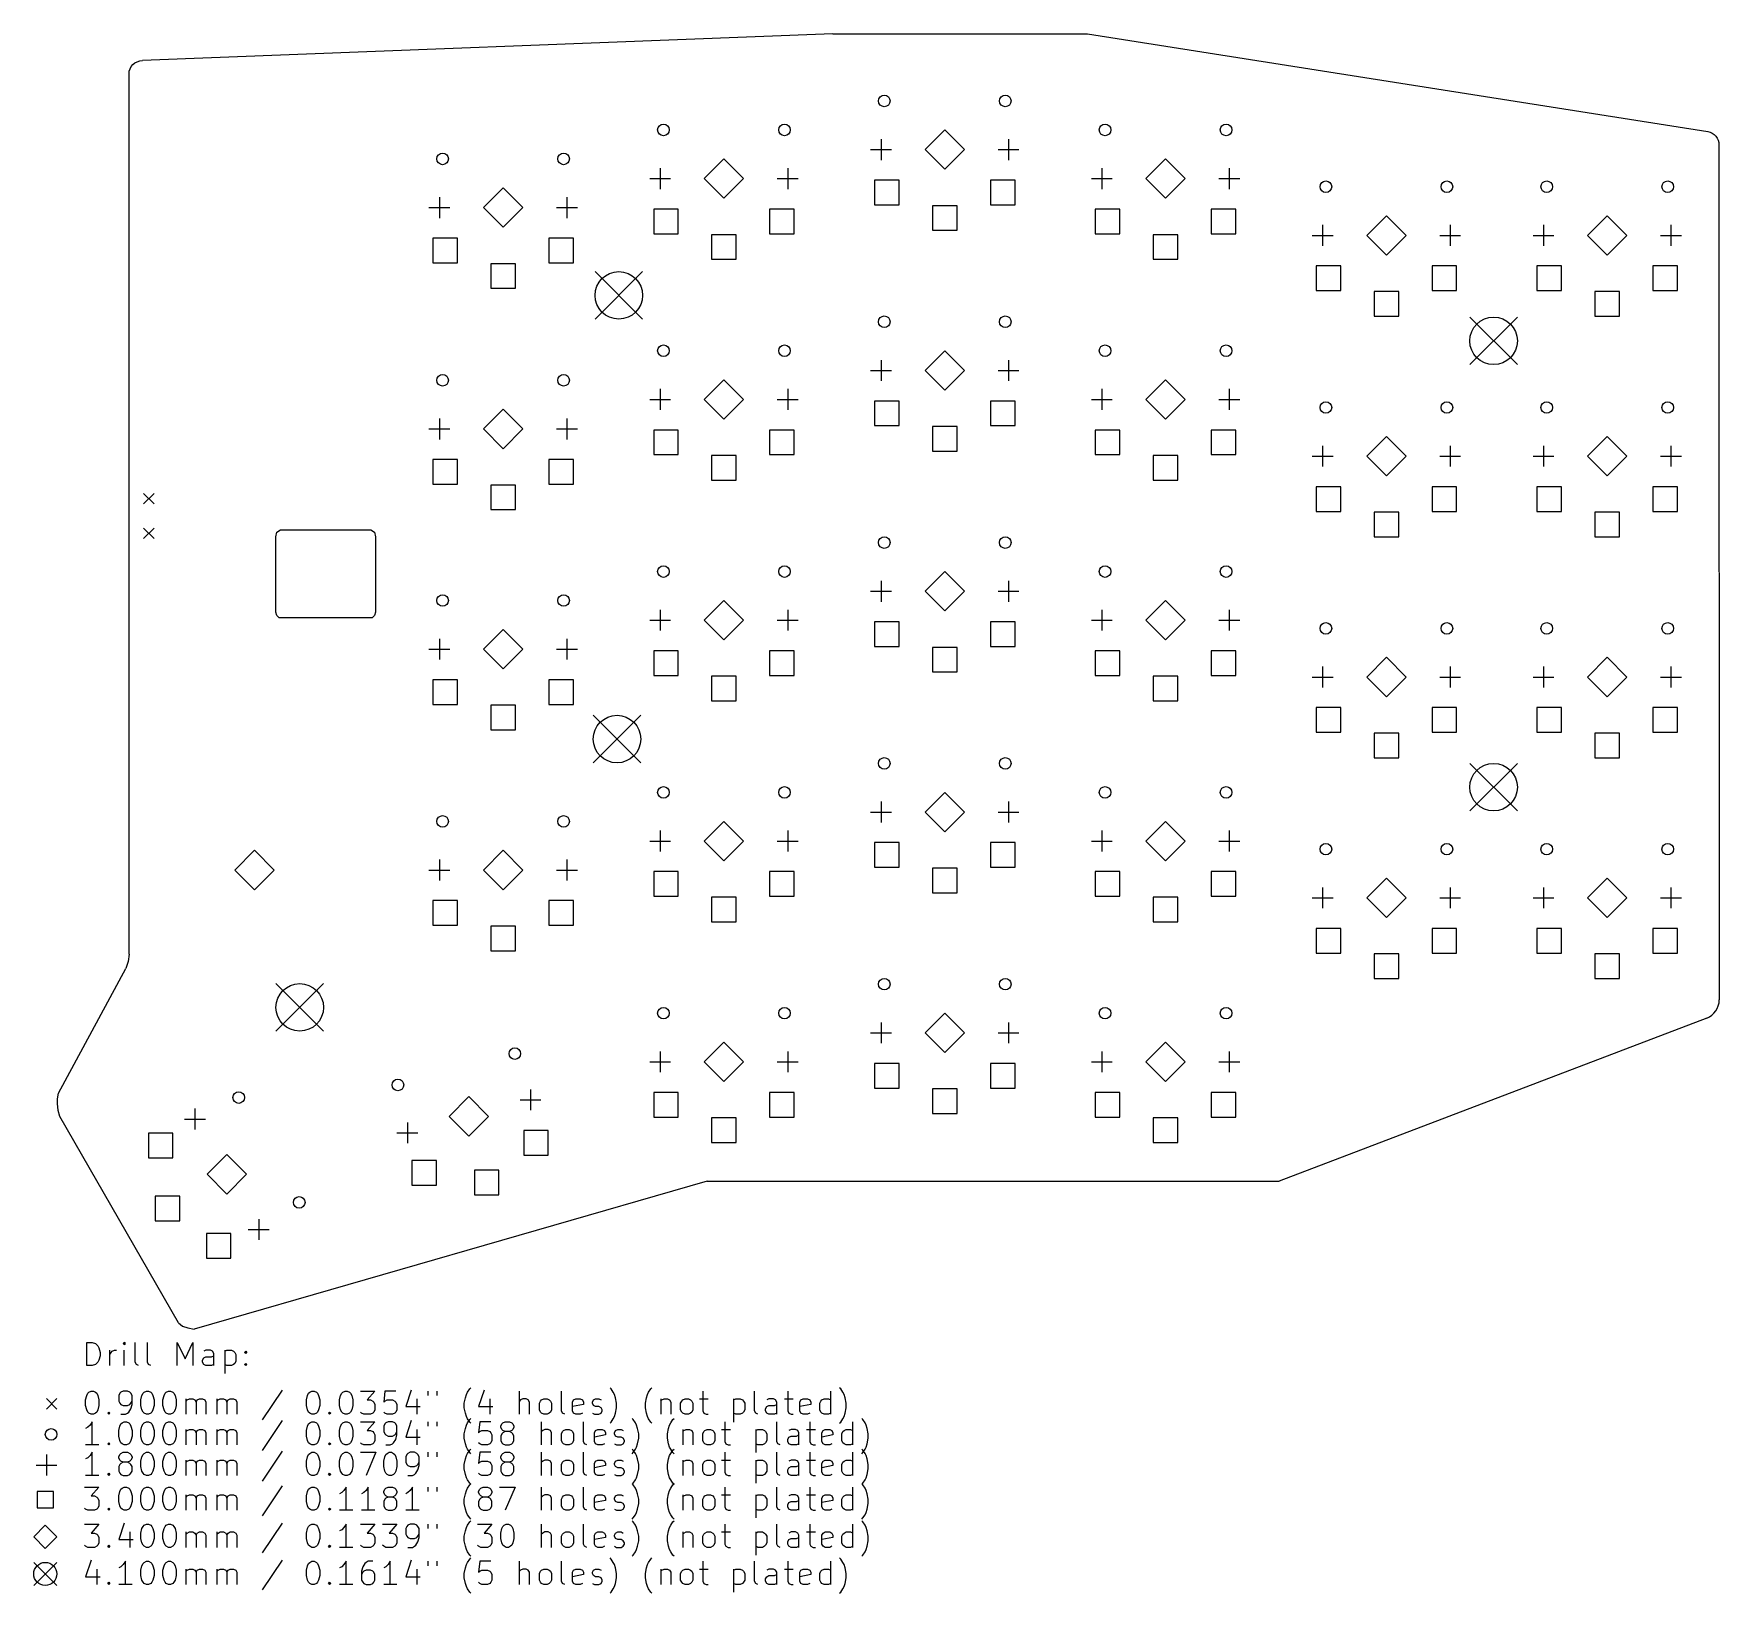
# Model space of a CAD drawing. Extents: x 3.15 to 8.88, y -6.68 to -1.38.
import ezdxf

# ---------------------------------------------------------------- set-up
doc = ezdxf.new("R2010")
doc.units = 0
doc.header["$MEASUREMENT"] = 0
doc.layers.add('BLACK', color=7, linetype='CONTINUOUS')

msp = doc.modelspace()

# ---------------------------------------------------------------- linework, layer by layer
at = {"layer": 'BLACK', "linetype": 'CONTINUOUS'}
for p, q in [((5.86614, -1.37795), (3.5207, -1.4695)), ((5.86614, -1.37795), (6.73031, -1.37795)), ((6.73031, -1.37795), (8.83762, -1.71044)), ((3.48309, -1.4895), (3.48863, -1.48279)), ((3.48863, -1.48279), (3.49534, -1.47725)), ((3.49534, -1.47725), (3.50305, -1.47307)), ((3.50305, -1.47307), (3.51156, -1.47043)), ((3.51156, -1.47043), (3.5207, -1.4695)), ((3.47535, -1.51486), (3.47627, -1.50572)), ((3.4754, -4.50394), (3.47535, -1.51486)), ((3.47627, -1.50572), (3.47891, -1.49721)), ((3.47891, -1.49721), (3.48309, -1.4895)), ((6.24606, -1.70472), (6.17913, -1.77165)), ((6.31299, -1.77165), (6.24606, -1.70472)), ((8.83762, -1.71044), (8.84556, -1.71247)), ((8.84556, -1.71247), (8.85283, -1.71581)), ((8.85283, -1.71581), (8.85932, -1.7203)), ((5.99409, -1.77165), (6.06496, -1.77165)), ((6.02953, -1.73622), (6.02953, -1.80709)), ((6.17913, -1.77165), (6.24606, -1.83858)), ((6.24606, -1.83858), (6.31299, -1.77165)), ((6.42717, -1.77165), (6.49803, -1.77165)), ((6.4626, -1.73622), (6.4626, -1.80709)), ((8.85932, -1.7203), (8.86489, -1.72581)), ((8.86489, -1.72581), (8.86944, -1.7322)), ((8.86944, -1.7322), (8.87285, -1.73932)), ((8.87285, -1.73932), (8.87498, -1.74703)), ((8.87498, -1.74703), (8.87572, -1.75519)), ((8.87572, -1.75519), (8.87678, -4.65945)), ((5.49606, -1.80315), (5.42913, -1.87008)), ((5.56299, -1.87008), (5.49606, -1.80315)), ((6.99606, -1.80315), (6.92913, -1.87008)), ((7.06299, -1.87008), (6.99606, -1.80315)), ((5.24409, -1.87008), (5.31496, -1.87008)), ((5.27953, -1.83465), (5.27953, -1.90551)), ((5.42913, -1.87008), (5.49606, -1.93701)), ((5.49606, -1.93701), (5.56299, -1.87008)), ((5.67717, -1.87008), (5.74803, -1.87008)), ((5.7126, -1.83465), (5.7126, -1.90551)), ((6.09097, -1.87556), (6.00745, -1.87556)), ((6.00745, -1.87556), (6.00745, -1.95908)), ((6.09097, -1.95908), (6.09097, -1.87556)), ((6.48467, -1.87556), (6.40115, -1.87556)), ((6.40115, -1.87556), (6.40115, -1.95908)), ((6.48467, -1.95908), (6.48467, -1.87556)), ((6.74409, -1.87008), (6.81496, -1.87008)), ((6.77953, -1.83465), (6.77953, -1.90551)), ((6.92913, -1.87008), (6.99606, -1.93701)), ((6.99606, -1.93701), (7.06299, -1.87008)), ((7.17717, -1.87008), (7.24803, -1.87008)), ((7.2126, -1.83465), (7.2126, -1.90551)), ((4.52953, -1.93307), (4.52953, -2.00394)), ((4.74606, -1.90157), (4.67913, -1.9685)), ((4.81299, -1.9685), (4.74606, -1.90157)), ((4.9626, -1.93307), (4.9626, -2.00394)), ((4.49409, -1.9685), (4.56496, -1.9685)), ((4.67913, -1.9685), (4.74606, -2.03543)), ((4.74606, -2.03543), (4.81299, -1.9685)), ((4.92717, -1.9685), (4.99803, -1.9685)), ((5.34097, -1.97399), (5.25745, -1.97399)), ((5.25745, -1.97399), (5.25745, -2.05751)), ((5.34097, -2.05751), (5.34097, -1.97399)), ((5.73467, -1.97399), (5.65115, -1.97399)), ((5.65115, -1.97399), (5.65115, -2.05751)), ((5.73467, -2.05751), (5.73467, -1.97399)), ((6.00745, -1.95908), (6.09097, -1.95908)), ((6.28782, -1.96218), (6.2043, -1.96218)), ((6.2043, -1.96218), (6.2043, -2.0457)), ((6.28782, -2.0457), (6.28782, -1.96218)), ((6.40115, -1.95908), (6.48467, -1.95908)), ((6.84097, -1.97399), (6.75745, -1.97399)), ((6.75745, -1.97399), (6.75745, -2.05751)), ((6.84097, -2.05751), (6.84097, -1.97399)), ((7.23467, -1.97399), (7.15115, -1.97399)), ((7.15115, -1.97399), (7.15115, -2.05751)), ((7.23467, -2.05751), (7.23467, -1.97399)), ((7.74606, -1.99606), (7.67913, -2.06299)), ((7.81299, -2.06299), (7.74606, -1.99606)), ((8.49606, -1.99606), (8.42913, -2.06299)), ((8.56299, -2.06299), (8.49606, -1.99606)), ((5.25745, -2.05751), (5.34097, -2.05751)), ((5.53782, -2.0606), (5.4543, -2.0606)), ((5.4543, -2.0606), (5.4543, -2.14412)), ((5.53782, -2.14412), (5.53782, -2.0606)), ((5.65115, -2.05751), (5.73467, -2.05751)), ((6.2043, -2.0457), (6.28782, -2.0457)), ((6.75745, -2.05751), (6.84097, -2.05751)), ((7.03782, -2.0606), (6.9543, -2.0606)), ((6.9543, -2.0606), (6.9543, -2.14412)), ((7.03782, -2.14412), (7.03782, -2.0606)), ((7.15115, -2.05751), (7.23467, -2.05751)), ((7.52953, -2.02756), (7.52953, -2.09843)), ((7.9626, -2.02756), (7.9626, -2.09843)), ((8.27953, -2.02756), (8.27953, -2.09843)), ((8.7126, -2.02756), (8.7126, -2.09843)), ((4.59097, -2.07241), (4.50745, -2.07241)), ((4.50745, -2.07241), (4.50745, -2.15593)), ((4.59097, -2.15593), (4.59097, -2.07241)), ((4.98467, -2.07241), (4.90115, -2.07241)), ((4.90115, -2.07241), (4.90115, -2.15593)), ((4.98467, -2.15593), (4.98467, -2.07241)), ((7.49409, -2.06299), (7.56496, -2.06299)), ((7.67913, -2.06299), (7.74606, -2.12992)), ((7.74606, -2.12992), (7.81299, -2.06299)), ((7.92717, -2.06299), (7.99803, -2.06299)), ((8.24409, -2.06299), (8.31496, -2.06299)), ((8.42913, -2.06299), (8.49606, -2.12992)), ((8.49606, -2.12992), (8.56299, -2.06299)), ((8.67717, -2.06299), (8.74803, -2.06299)), ((4.50745, -2.15593), (4.59097, -2.15593)), ((4.78782, -2.15903), (4.7043, -2.15903)), ((4.7043, -2.15903), (4.7043, -2.24255)), ((4.78782, -2.24255), (4.78782, -2.15903)), ((4.90115, -2.15593), (4.98467, -2.15593)), ((5.4543, -2.14412), (5.53782, -2.14412)), ((6.9543, -2.14412), (7.03782, -2.14412)), ((7.59097, -2.1669), (7.50745, -2.1669)), ((7.50745, -2.1669), (7.50745, -2.25042)), ((7.59097, -2.25042), (7.59097, -2.1669)), ((7.98467, -2.1669), (7.90115, -2.1669)), ((7.90115, -2.1669), (7.90115, -2.25042)), ((7.98467, -2.25042), (7.98467, -2.1669)), ((8.34097, -2.1669), (8.25745, -2.1669)), ((8.25745, -2.1669), (8.25745, -2.25042)), ((8.34097, -2.25042), (8.34097, -2.1669)), ((8.73467, -2.1669), (8.65115, -2.1669)), ((8.65115, -2.1669), (8.65115, -2.25042)), ((8.73467, -2.25042), (8.73467, -2.1669)), ((5.05815, -2.18597), (5.21957, -2.34739)), ((5.21957, -2.18597), (5.05815, -2.34739)), ((4.7043, -2.24255), (4.78782, -2.24255)), ((7.50745, -2.25042), (7.59097, -2.25042)), ((7.78782, -2.25352), (7.7043, -2.25352)), ((7.7043, -2.25352), (7.7043, -2.33703)), ((7.78782, -2.33703), (7.78782, -2.25352)), ((7.90115, -2.25042), (7.98467, -2.25042)), ((8.25745, -2.25042), (8.34097, -2.25042)), ((8.53782, -2.25352), (8.4543, -2.25352)), ((8.4543, -2.25352), (8.4543, -2.33703)), ((8.53782, -2.33703), (8.53782, -2.25352)), ((8.65115, -2.25042), (8.73467, -2.25042)), ((7.7043, -2.33703), (7.78782, -2.33703)), ((8.02953, -2.34055), (8.19094, -2.50197)), ((8.19094, -2.34055), (8.02953, -2.50197)), ((8.4543, -2.33703), (8.53782, -2.33703)), ((6.24606, -2.45472), (6.17913, -2.52165)), ((6.31299, -2.52165), (6.24606, -2.45472)), ((6.02953, -2.48622), (6.02953, -2.55709)), ((6.4626, -2.48622), (6.4626, -2.55709)), ((5.49606, -2.55315), (5.42913, -2.62008)), ((5.56299, -2.62008), (5.49606, -2.55315)), ((5.99409, -2.52165), (6.06496, -2.52165)), ((6.17913, -2.52165), (6.24606, -2.58858)), ((6.24606, -2.58858), (6.31299, -2.52165)), ((6.42717, -2.52165), (6.49803, -2.52165)), ((6.99606, -2.55315), (6.92913, -2.62008)), ((7.06299, -2.62008), (6.99606, -2.55315)), ((5.24409, -2.62008), (5.31496, -2.62008)), ((5.27953, -2.58465), (5.27953, -2.65551)), ((5.42913, -2.62008), (5.49606, -2.68701)), ((5.49606, -2.68701), (5.56299, -2.62008)), ((5.67717, -2.62008), (5.74803, -2.62008)), ((5.7126, -2.58465), (5.7126, -2.65551)), ((6.09097, -2.62556), (6.00745, -2.62556)), ((6.00745, -2.62556), (6.00745, -2.70908)), ((6.09097, -2.70908), (6.09097, -2.62556)), ((6.48467, -2.62556), (6.40115, -2.62556)), ((6.40115, -2.62556), (6.40115, -2.70908)), ((6.48467, -2.70908), (6.48467, -2.62556)), ((6.74409, -2.62008), (6.81496, -2.62008)), ((6.77953, -2.58465), (6.77953, -2.65551)), ((6.92913, -2.62008), (6.99606, -2.68701)), ((6.99606, -2.68701), (7.06299, -2.62008)), ((7.17717, -2.62008), (7.24803, -2.62008)), ((7.2126, -2.58465), (7.2126, -2.65551)), ((4.52953, -2.68504), (4.52953, -2.75591)), ((4.74606, -2.65354), (4.67913, -2.72047)), ((4.81299, -2.72047), (4.74606, -2.65354)), ((4.9626, -2.68504), (4.9626, -2.75591)), ((4.49409, -2.72047), (4.56496, -2.72047)), ((4.67913, -2.72047), (4.74606, -2.7874)), ((4.74606, -2.7874), (4.81299, -2.72047)), ((4.92717, -2.72047), (4.99803, -2.72047)), ((5.34097, -2.72399), (5.25745, -2.72399)), ((5.25745, -2.72399), (5.25745, -2.80751)), ((5.34097, -2.80751), (5.34097, -2.72399)), ((5.73467, -2.72399), (5.65115, -2.72399)), ((5.65115, -2.72399), (5.65115, -2.80751)), ((5.73467, -2.80751), (5.73467, -2.72399)), ((6.00745, -2.70908), (6.09097, -2.70908)), ((6.28782, -2.71218), (6.2043, -2.71218)), ((6.2043, -2.71218), (6.2043, -2.7957)), ((6.28782, -2.7957), (6.28782, -2.71218)), ((6.40115, -2.70908), (6.48467, -2.70908)), ((6.84097, -2.72399), (6.75745, -2.72399)), ((6.75745, -2.72399), (6.75745, -2.80751)), ((6.84097, -2.80751), (6.84097, -2.72399)), ((7.23467, -2.72399), (7.15115, -2.72399)), ((7.15115, -2.72399), (7.15115, -2.80751)), ((7.23467, -2.80751), (7.23467, -2.72399)), ((7.74606, -2.74606), (7.67913, -2.81299)), ((7.81299, -2.81299), (7.74606, -2.74606)), ((8.49606, -2.74606), (8.42913, -2.81299)), ((8.56299, -2.81299), (8.49606, -2.74606)), ((6.2043, -2.7957), (6.28782, -2.7957)), ((7.52953, -2.77756), (7.52953, -2.84843)), ((7.9626, -2.77756), (7.9626, -2.84843)), ((8.27953, -2.77756), (8.27953, -2.84843)), ((8.7126, -2.77756), (8.7126, -2.84843)), ((4.59097, -2.82438), (4.50745, -2.82438)), ((4.50745, -2.82438), (4.50745, -2.9079)), ((4.59097, -2.9079), (4.59097, -2.82438)), ((4.98467, -2.82438), (4.90115, -2.82438)), ((4.90115, -2.82438), (4.90115, -2.9079)), ((4.98467, -2.9079), (4.98467, -2.82438)), ((5.25745, -2.80751), (5.34097, -2.80751)), ((5.53782, -2.8106), (5.4543, -2.8106)), ((5.4543, -2.8106), (5.4543, -2.89412)), ((5.53782, -2.89412), (5.53782, -2.8106)), ((5.65115, -2.80751), (5.73467, -2.80751)), ((6.75745, -2.80751), (6.84097, -2.80751)), ((7.03782, -2.8106), (6.9543, -2.8106)), ((6.9543, -2.8106), (6.9543, -2.89412)), ((7.03782, -2.89412), (7.03782, -2.8106)), ((7.15115, -2.80751), (7.23467, -2.80751)), ((7.49409, -2.81299), (7.56496, -2.81299)), ((7.67913, -2.81299), (7.74606, -2.87992)), ((7.74606, -2.87992), (7.81299, -2.81299)), ((7.92717, -2.81299), (7.99803, -2.81299)), ((8.24409, -2.81299), (8.31496, -2.81299)), ((8.42913, -2.81299), (8.49606, -2.87992)), ((8.49606, -2.87992), (8.56299, -2.81299)), ((8.67717, -2.81299), (8.74803, -2.81299)), ((4.50745, -2.9079), (4.59097, -2.9079)), ((4.78782, -2.911), (4.7043, -2.911)), ((4.7043, -2.911), (4.7043, -2.99451)), ((4.78782, -2.99451), (4.78782, -2.911)), ((4.90115, -2.9079), (4.98467, -2.9079)), ((5.4543, -2.89412), (5.53782, -2.89412)), ((6.9543, -2.89412), (7.03782, -2.89412)), ((7.59097, -2.9169), (7.50745, -2.9169)), ((7.50745, -2.9169), (7.50745, -3.00042)), ((7.59097, -3.00042), (7.59097, -2.9169)), ((7.98467, -2.9169), (7.90115, -2.9169)), ((7.90115, -2.9169), (7.90115, -3.00042)), ((7.98467, -3.00042), (7.98467, -2.9169)), ((8.34097, -2.9169), (8.25745, -2.9169)), ((8.25745, -2.9169), (8.25745, -3.00042)), ((8.34097, -3.00042), (8.34097, -2.9169)), ((8.73467, -2.9169), (8.65115, -2.9169)), ((8.65115, -2.9169), (8.65115, -3.00042)), ((8.73467, -3.00042), (8.73467, -2.9169)), ((3.52497, -2.93908), (3.5604, -2.97451)), ((3.5604, -2.93908), (3.52497, -2.97451)), ((3.52497, -2.93908), (3.5604, -2.97451)), ((3.5604, -2.93908), (3.52497, -2.97451)), ((4.7043, -2.99451), (4.78782, -2.99451)), ((7.50745, -3.00042), (7.59097, -3.00042)), ((7.78782, -3.00352), (7.7043, -3.00352)), ((7.7043, -3.00352), (7.7043, -3.08703)), ((7.78782, -3.08703), (7.78782, -3.00352)), ((7.90115, -3.00042), (7.98467, -3.00042)), ((8.25745, -3.00042), (8.34097, -3.00042)), ((8.53782, -3.00352), (8.4543, -3.00352)), ((8.4543, -3.00352), (8.4543, -3.08703)), ((8.53782, -3.08703), (8.53782, -3.00352)), ((8.65115, -3.00042), (8.73467, -3.00042)), ((3.52497, -3.05719), (3.5604, -3.09262)), ((3.5604, -3.05719), (3.52497, -3.09262)), ((3.52497, -3.05719), (3.5604, -3.09262)), ((3.5604, -3.05719), (3.52497, -3.09262)), ((3.97398, -3.08672), (3.97792, -3.07097)), ((3.97398, -3.34262), (3.97398, -3.08672)), ((3.97792, -3.07097), (3.98973, -3.0631)), ((3.98973, -3.0631), (4.29682, -3.0631)), ((4.29682, -3.0631), (4.30863, -3.07097)), ((4.30863, -3.07097), (4.31256, -3.08672)), ((4.31256, -3.08672), (4.31256, -3.34262)), ((7.7043, -3.08703), (7.78782, -3.08703)), ((8.4543, -3.08703), (8.53782, -3.08703)), ((6.24606, -3.20472), (6.17913, -3.27165)), ((6.31299, -3.27165), (6.24606, -3.20472)), ((6.02953, -3.23622), (6.02953, -3.30709)), ((6.4626, -3.23622), (6.4626, -3.30709)), ((5.49606, -3.30315), (5.42913, -3.37008)), ((5.56299, -3.37008), (5.49606, -3.30315)), ((5.99409, -3.27165), (6.06496, -3.27165)), ((6.17913, -3.27165), (6.24606, -3.33858)), ((6.24606, -3.33858), (6.31299, -3.27165)), ((6.42717, -3.27165), (6.49803, -3.27165)), ((6.99606, -3.30315), (6.92913, -3.37008)), ((7.06299, -3.37008), (6.99606, -3.30315)), ((3.97792, -3.35443), (3.97398, -3.34262)), ((3.98579, -3.36231), (3.97792, -3.35443)), ((4.30075, -3.36231), (3.98579, -3.36231)), ((4.30863, -3.35443), (4.30075, -3.36231)), ((4.31256, -3.34262), (4.30863, -3.35443)), ((5.24409, -3.37008), (5.31496, -3.37008)), ((5.27953, -3.33465), (5.27953, -3.40551)), ((5.42913, -3.37008), (5.49606, -3.43701)), ((5.49606, -3.43701), (5.56299, -3.37008)), ((5.67717, -3.37008), (5.74803, -3.37008)), ((5.7126, -3.33465), (5.7126, -3.40551)), ((6.09097, -3.37556), (6.00745, -3.37556)), ((6.00745, -3.37556), (6.00745, -3.45908)), ((6.09097, -3.45908), (6.09097, -3.37556)), ((6.48467, -3.37556), (6.40115, -3.37556)), ((6.40115, -3.37556), (6.40115, -3.45908)), ((6.48467, -3.45908), (6.48467, -3.37556)), ((6.74409, -3.37008), (6.81496, -3.37008)), ((6.77953, -3.33465), (6.77953, -3.40551)), ((6.92913, -3.37008), (6.99606, -3.43701)), ((6.99606, -3.43701), (7.06299, -3.37008)), ((7.17717, -3.37008), (7.24803, -3.37008)), ((7.2126, -3.33465), (7.2126, -3.40551)), ((4.52953, -3.43307), (4.52953, -3.50394)), ((4.74606, -3.40157), (4.67913, -3.4685)), ((4.81299, -3.4685), (4.74606, -3.40157)), ((4.9626, -3.43307), (4.9626, -3.50394)), ((4.49409, -3.4685), (4.56496, -3.4685)), ((4.67913, -3.4685), (4.74606, -3.53543)), ((4.74606, -3.53543), (4.81299, -3.4685)), ((4.92717, -3.4685), (4.99803, -3.4685)), ((5.34097, -3.47399), (5.25745, -3.47399)), ((5.25745, -3.47399), (5.25745, -3.55751)), ((5.34097, -3.55751), (5.34097, -3.47399)), ((5.73467, -3.47399), (5.65115, -3.47399)), ((5.65115, -3.47399), (5.65115, -3.55751)), ((5.73467, -3.55751), (5.73467, -3.47399)), ((6.00745, -3.45908), (6.09097, -3.45908)), ((6.28782, -3.46218), (6.2043, -3.46218)), ((6.2043, -3.46218), (6.2043, -3.5457)), ((6.28782, -3.5457), (6.28782, -3.46218)), ((6.40115, -3.45908), (6.48467, -3.45908)), ((6.84097, -3.47399), (6.75745, -3.47399)), ((6.75745, -3.47399), (6.75745, -3.55751)), ((6.84097, -3.55751), (6.84097, -3.47399)), ((7.23467, -3.47399), (7.15115, -3.47399)), ((7.15115, -3.47399), (7.15115, -3.55751)), ((7.23467, -3.55751), (7.23467, -3.47399)), ((6.2043, -3.5457), (6.28782, -3.5457)), ((7.52953, -3.52756), (7.52953, -3.59843)), ((7.74606, -3.49606), (7.67913, -3.56299)), ((7.81299, -3.56299), (7.74606, -3.49606)), ((7.9626, -3.52756), (7.9626, -3.59843)), ((8.27953, -3.52756), (8.27953, -3.59843)), ((8.49606, -3.49606), (8.42913, -3.56299)), ((8.56299, -3.56299), (8.49606, -3.49606)), ((8.7126, -3.52756), (8.7126, -3.59843)), ((4.59097, -3.57241), (4.50745, -3.57241)), ((4.50745, -3.57241), (4.50745, -3.65593)), ((4.59097, -3.65593), (4.59097, -3.57241)), ((4.98467, -3.57241), (4.90115, -3.57241)), ((4.90115, -3.57241), (4.90115, -3.65593)), ((4.98467, -3.65593), (4.98467, -3.57241)), ((5.25745, -3.55751), (5.34097, -3.55751)), ((5.53782, -3.5606), (5.4543, -3.5606)), ((5.4543, -3.5606), (5.4543, -3.64412)), ((5.53782, -3.64412), (5.53782, -3.5606)), ((5.65115, -3.55751), (5.73467, -3.55751)), ((6.75745, -3.55751), (6.84097, -3.55751)), ((7.03782, -3.5606), (6.9543, -3.5606)), ((6.9543, -3.5606), (6.9543, -3.64412)), ((7.03782, -3.64412), (7.03782, -3.5606)), ((7.15115, -3.55751), (7.23467, -3.55751)), ((7.49409, -3.56299), (7.56496, -3.56299)), ((7.67913, -3.56299), (7.74606, -3.62992)), ((7.74606, -3.62992), (7.81299, -3.56299)), ((7.92717, -3.56299), (7.99803, -3.56299)), ((8.24409, -3.56299), (8.31496, -3.56299)), ((8.42913, -3.56299), (8.49606, -3.62992)), ((8.49606, -3.62992), (8.56299, -3.56299)), ((8.67717, -3.56299), (8.74803, -3.56299)), ((4.50745, -3.65593), (4.59097, -3.65593)), ((4.78782, -3.65903), (4.7043, -3.65903)), ((4.7043, -3.65903), (4.7043, -3.74255)), ((4.78782, -3.74255), (4.78782, -3.65903)), ((4.90115, -3.65593), (4.98467, -3.65593)), ((5.4543, -3.64412), (5.53782, -3.64412)), ((6.9543, -3.64412), (7.03782, -3.64412)), ((5.05217, -3.69302), (5.21359, -3.85443)), ((5.21359, -3.69302), (5.05217, -3.85443)), ((7.59097, -3.6669), (7.50745, -3.6669)), ((7.50745, -3.6669), (7.50745, -3.75042)), ((7.59097, -3.75042), (7.59097, -3.6669)), ((7.98467, -3.6669), (7.90115, -3.6669)), ((7.90115, -3.6669), (7.90115, -3.75042)), ((7.98467, -3.75042), (7.98467, -3.6669)), ((8.34097, -3.6669), (8.25745, -3.6669)), ((8.25745, -3.6669), (8.25745, -3.75042)), ((8.34097, -3.75042), (8.34097, -3.6669)), ((8.73467, -3.6669), (8.65115, -3.6669)), ((8.65115, -3.6669), (8.65115, -3.75042)), ((8.73467, -3.75042), (8.73467, -3.6669)), ((4.7043, -3.74255), (4.78782, -3.74255)), ((7.50745, -3.75042), (7.59097, -3.75042)), ((7.78782, -3.75352), (7.7043, -3.75352)), ((7.7043, -3.75352), (7.7043, -3.83703)), ((7.78782, -3.83703), (7.78782, -3.75352)), ((7.90115, -3.75042), (7.98467, -3.75042)), ((8.25745, -3.75042), (8.34097, -3.75042)), ((8.53782, -3.75352), (8.4543, -3.75352)), ((8.4543, -3.75352), (8.4543, -3.83703)), ((8.53782, -3.83703), (8.53782, -3.75352)), ((8.65115, -3.75042), (8.73467, -3.75042)), ((7.7043, -3.83703), (7.78782, -3.83703)), ((8.02953, -3.8563), (8.19094, -4.01772)), ((8.19094, -3.8563), (8.02953, -4.01772)), ((8.4543, -3.83703), (8.53782, -3.83703)), ((6.02953, -3.98622), (6.02953, -4.05709)), ((6.24606, -3.95472), (6.17913, -4.02165)), ((6.31299, -4.02165), (6.24606, -3.95472)), ((6.4626, -3.98622), (6.4626, -4.05709)), ((5.49606, -4.05315), (5.42913, -4.12008)), ((5.56299, -4.12008), (5.49606, -4.05315)), ((5.99409, -4.02165), (6.06496, -4.02165)), ((6.17913, -4.02165), (6.24606, -4.08858)), ((6.24606, -4.08858), (6.31299, -4.02165)), ((6.42717, -4.02165), (6.49803, -4.02165)), ((6.99606, -4.05315), (6.92913, -4.12008)), ((7.06299, -4.12008), (6.99606, -4.05315)), ((5.24409, -4.12008), (5.31496, -4.12008)), ((5.27953, -4.08465), (5.27953, -4.15551)), ((5.42913, -4.12008), (5.49606, -4.18701)), ((5.49606, -4.18701), (5.56299, -4.12008)), ((5.67717, -4.12008), (5.74803, -4.12008)), ((5.7126, -4.08465), (5.7126, -4.15551)), ((6.74409, -4.12008), (6.81496, -4.12008)), ((6.77953, -4.08465), (6.77953, -4.15551)), ((6.92913, -4.12008), (6.99606, -4.18701)), ((6.99606, -4.18701), (7.06299, -4.12008)), ((7.17717, -4.12008), (7.24803, -4.12008)), ((7.2126, -4.08465), (7.2126, -4.15551)), ((3.90166, -4.15157), (3.83473, -4.2185)), ((3.96859, -4.2185), (3.90166, -4.15157)), ((4.74606, -4.15157), (4.67913, -4.2185)), ((4.81299, -4.2185), (4.74606, -4.15157)), ((6.09097, -4.12556), (6.00745, -4.12556)), ((6.00745, -4.12556), (6.00745, -4.20908)), ((6.09097, -4.20908), (6.09097, -4.12556)), ((6.48467, -4.12556), (6.40115, -4.12556)), ((6.40115, -4.12556), (6.40115, -4.20908)), ((6.48467, -4.20908), (6.48467, -4.12556)), ((3.83473, -4.2185), (3.90166, -4.28543)), ((3.90166, -4.28543), (3.96859, -4.2185)), ((4.49409, -4.2185), (4.56496, -4.2185)), ((4.52953, -4.18307), (4.52953, -4.25394)), ((4.67913, -4.2185), (4.74606, -4.28543)), ((4.74606, -4.28543), (4.81299, -4.2185)), ((4.92717, -4.2185), (4.99803, -4.2185)), ((4.9626, -4.18307), (4.9626, -4.25394)), ((5.34097, -4.22399), (5.25745, -4.22399)), ((5.25745, -4.22399), (5.25745, -4.30751)), ((5.34097, -4.30751), (5.34097, -4.22399)), ((5.73467, -4.22399), (5.65115, -4.22399)), ((5.65115, -4.22399), (5.65115, -4.30751)), ((5.73467, -4.30751), (5.73467, -4.22399)), ((6.00745, -4.20908), (6.09097, -4.20908)), ((6.28782, -4.21218), (6.2043, -4.21218)), ((6.2043, -4.21218), (6.2043, -4.2957)), ((6.28782, -4.2957), (6.28782, -4.21218)), ((6.40115, -4.20908), (6.48467, -4.20908)), ((6.84097, -4.22399), (6.75745, -4.22399)), ((6.75745, -4.22399), (6.75745, -4.30751)), ((6.84097, -4.30751), (6.84097, -4.22399)), ((7.23467, -4.22399), (7.15115, -4.22399)), ((7.15115, -4.22399), (7.15115, -4.30751)), ((7.23467, -4.30751), (7.23467, -4.22399)), ((7.52953, -4.27756), (7.52953, -4.34843)), ((7.74606, -4.24606), (7.67913, -4.31299)), ((7.81299, -4.31299), (7.74606, -4.24606)), ((7.9626, -4.27756), (7.9626, -4.34843)), ((8.27953, -4.27756), (8.27953, -4.34843)), ((8.49606, -4.24606), (8.42913, -4.31299)), ((8.56299, -4.31299), (8.49606, -4.24606)), ((8.7126, -4.27756), (8.7126, -4.34843)), ((4.59097, -4.32241), (4.50745, -4.32241)), ((4.50745, -4.32241), (4.50745, -4.40593)), ((4.59097, -4.40593), (4.59097, -4.32241)), ((4.98467, -4.32241), (4.90115, -4.32241)), ((4.90115, -4.32241), (4.90115, -4.40593)), ((4.98467, -4.40593), (4.98467, -4.32241)), ((5.25745, -4.30751), (5.34097, -4.30751)), ((5.53782, -4.3106), (5.4543, -4.3106)), ((5.4543, -4.3106), (5.4543, -4.39412)), ((5.53782, -4.39412), (5.53782, -4.3106)), ((5.65115, -4.30751), (5.73467, -4.30751)), ((6.2043, -4.2957), (6.28782, -4.2957)), ((6.75745, -4.30751), (6.84097, -4.30751)), ((7.03782, -4.3106), (6.9543, -4.3106)), ((6.9543, -4.3106), (6.9543, -4.39412)), ((7.03782, -4.39412), (7.03782, -4.3106)), ((7.15115, -4.30751), (7.23467, -4.30751)), ((7.49409, -4.31299), (7.56496, -4.31299)), ((7.67913, -4.31299), (7.74606, -4.37992)), ((7.74606, -4.37992), (7.81299, -4.31299)), ((7.92717, -4.31299), (7.99803, -4.31299)), ((8.24409, -4.31299), (8.31496, -4.31299)), ((8.42913, -4.31299), (8.49606, -4.37992)), ((8.49606, -4.37992), (8.56299, -4.31299)), ((8.67717, -4.31299), (8.74803, -4.31299)), ((4.50745, -4.40593), (4.59097, -4.40593)), ((4.90115, -4.40593), (4.98467, -4.40593)), ((5.4543, -4.39412), (5.53782, -4.39412)), ((6.9543, -4.39412), (7.03782, -4.39412)), ((4.78782, -4.40903), (4.7043, -4.40903)), ((4.7043, -4.40903), (4.7043, -4.49255)), ((4.78782, -4.49255), (4.78782, -4.40903)), ((7.59097, -4.4169), (7.50745, -4.4169)), ((7.50745, -4.4169), (7.50745, -4.50042)), ((7.59097, -4.50042), (7.59097, -4.4169)), ((7.98467, -4.4169), (7.90115, -4.4169)), ((7.90115, -4.4169), (7.90115, -4.50042)), ((7.98467, -4.50042), (7.98467, -4.4169)), ((8.34097, -4.4169), (8.25745, -4.4169)), ((8.25745, -4.4169), (8.25745, -4.50042)), ((8.34097, -4.50042), (8.34097, -4.4169)), ((8.73467, -4.4169), (8.65115, -4.4169)), ((8.65115, -4.4169), (8.65115, -4.50042)), ((8.73467, -4.50042), (8.73467, -4.4169)), ((3.4754, -4.50394), (3.47244, -4.52953)), ((4.7043, -4.49255), (4.78782, -4.49255)), ((7.50745, -4.50042), (7.59097, -4.50042)), ((7.78782, -4.50352), (7.7043, -4.50352)), ((7.7043, -4.50352), (7.7043, -4.58703)), ((7.78782, -4.58703), (7.78782, -4.50352)), ((7.90115, -4.50042), (7.98467, -4.50042)), ((8.25745, -4.50042), (8.34097, -4.50042)), ((8.53782, -4.50352), (8.4543, -4.50352)), ((8.4543, -4.50352), (8.4543, -4.58703)), ((8.53782, -4.58703), (8.53782, -4.50352)), ((8.65115, -4.50042), (8.73467, -4.50042)), ((3.23622, -4.97638), (3.46457, -4.55315)), ((3.47244, -4.52953), (3.46457, -4.55315)), ((3.97441, -4.60433), (4.13583, -4.76575)), ((4.13583, -4.60433), (3.97441, -4.76575)), ((7.7043, -4.58703), (7.78782, -4.58703)), ((8.4543, -4.58703), (8.53782, -4.58703)), ((6.02953, -4.73622), (6.02953, -4.80709)), ((6.24606, -4.70472), (6.17913, -4.77165)), ((6.31299, -4.77165), (6.24606, -4.70472)), ((6.4626, -4.73622), (6.4626, -4.80709)), ((8.83411, -4.7216), (7.38189, -5.27559)), ((5.49606, -4.80315), (5.42913, -4.87008)), ((5.56299, -4.87008), (5.49606, -4.80315)), ((5.99409, -4.77165), (6.06496, -4.77165)), ((6.17913, -4.77165), (6.24606, -4.83858)), ((6.24606, -4.83858), (6.31299, -4.77165)), ((6.42717, -4.77165), (6.49803, -4.77165)), ((6.99606, -4.80315), (6.92913, -4.87008)), ((7.06299, -4.87008), (6.99606, -4.80315)), ((5.27953, -4.83465), (5.27953, -4.90551)), ((5.7126, -4.83465), (5.7126, -4.90551)), ((6.77953, -4.83465), (6.77953, -4.90551)), ((7.2126, -4.83465), (7.2126, -4.90551)), ((5.24409, -4.87008), (5.31496, -4.87008)), ((5.42913, -4.87008), (5.49606, -4.93701)), ((5.49606, -4.93701), (5.56299, -4.87008)), ((5.67717, -4.87008), (5.74803, -4.87008)), ((6.09097, -4.87556), (6.00745, -4.87556)), ((6.00745, -4.87556), (6.00745, -4.95908)), ((6.09097, -4.95908), (6.09097, -4.87556)), ((6.48467, -4.87556), (6.40115, -4.87556)), ((6.40115, -4.87556), (6.40115, -4.95908)), ((6.48467, -4.95908), (6.48467, -4.87556)), ((6.74409, -4.87008), (6.81496, -4.87008)), ((6.92913, -4.87008), (6.99606, -4.93701)), ((6.99606, -4.93701), (7.06299, -4.87008)), ((7.17717, -4.87008), (7.24803, -4.87008)), ((3.23228, -4.99606), (3.23622, -4.97638)), ((4.83908, -4.96364), (4.83908, -5.03451)), ((5.34097, -4.97399), (5.25745, -4.97399)), ((5.25745, -4.97399), (5.25745, -5.05751)), ((5.34097, -5.05751), (5.34097, -4.97399)), ((5.73467, -4.97399), (5.65115, -4.97399)), ((5.65115, -4.97399), (5.65115, -5.05751)), ((5.73467, -5.05751), (5.73467, -4.97399)), ((6.00745, -4.95908), (6.09097, -4.95908)), ((6.28782, -4.96218), (6.2043, -4.96218)), ((6.2043, -4.96218), (6.2043, -5.0457)), ((6.28782, -5.0457), (6.28782, -4.96218)), ((6.40115, -4.95908), (6.48467, -4.95908)), ((6.84097, -4.97399), (6.75745, -4.97399)), ((6.75745, -4.97399), (6.75745, -5.05751)), ((6.84097, -5.05751), (6.84097, -4.97399)), ((7.23467, -4.97399), (7.15115, -4.97399)), ((7.15115, -4.97399), (7.15115, -5.05751)), ((7.23467, -5.05751), (7.23467, -4.97399)), ((3.23228, -5.01181), (3.23228, -4.99606)), ((3.23425, -5.03543), (3.23228, -5.01181)), ((3.24016, -5.05512), (3.23425, -5.03543)), ((3.69921, -5.02901), (3.69921, -5.09988)), ((4.62992, -4.98819), (4.56299, -5.05512)), ((4.69685, -5.05512), (4.62992, -4.98819)), ((4.80365, -4.99907), (4.87451, -4.99907)), ((3.6437, -5.75591), (3.24016, -5.05512)), ((3.66378, -5.06444), (3.73465, -5.06444)), ((4.42076, -5.07573), (4.42076, -5.14659)), ((4.56299, -5.05512), (4.62992, -5.12205)), ((4.62992, -5.12205), (4.69685, -5.05512)), ((5.25745, -5.05751), (5.34097, -5.05751)), ((5.53782, -5.0606), (5.4543, -5.0606)), ((5.4543, -5.0606), (5.4543, -5.14412)), ((5.53782, -5.14412), (5.53782, -5.0606)), ((5.65115, -5.05751), (5.73467, -5.05751)), ((6.2043, -5.0457), (6.28782, -5.0457)), ((6.75745, -5.05751), (6.84097, -5.05751)), ((7.03782, -5.0606), (6.9543, -5.0606)), ((6.9543, -5.0606), (6.9543, -5.14412)), ((7.03782, -5.14412), (7.03782, -5.0606)), ((7.15115, -5.05751), (7.23467, -5.05751)), ((3.62466, -5.11257), (3.54114, -5.11257)), ((3.54114, -5.11257), (3.54114, -5.19608)), ((3.62466, -5.19608), (3.62466, -5.11257)), ((4.38533, -5.11116), (4.4562, -5.11116)), ((4.89952, -5.10312), (4.81601, -5.10312)), ((4.81601, -5.10312), (4.81601, -5.18663)), ((4.89952, -5.18663), (4.89952, -5.10312)), ((5.4543, -5.14412), (5.53782, -5.14412)), ((6.9543, -5.14412), (7.03782, -5.14412)), ((3.54114, -5.19608), (3.62466, -5.19608)), ((3.80748, -5.18504), (3.74055, -5.25197)), ((3.87441, -5.25197), (3.80748, -5.18504)), ((4.51924, -5.20501), (4.43572, -5.20501)), ((4.43572, -5.20501), (4.43572, -5.28853)), ((4.51924, -5.28853), (4.51924, -5.20501)), ((4.81601, -5.18663), (4.89952, -5.18663)), ((3.74055, -5.25197), (3.80748, -5.3189)), ((3.80748, -5.3189), (3.87441, -5.25197)), ((4.7318, -5.23773), (4.64828, -5.23773)), ((4.64828, -5.23773), (4.64828, -5.32125)), ((4.7318, -5.32125), (4.7318, -5.23773)), ((5.43914, -5.27559), (3.69685, -5.77756)), ((4.43572, -5.28853), (4.51924, -5.28853)), ((4.64828, -5.32125), (4.7318, -5.32125)), ((5.43914, -5.27559), (7.38189, -5.27559)), ((3.64808, -5.32635), (3.56456, -5.32635)), ((3.56456, -5.32635), (3.56456, -5.40987)), ((3.64808, -5.40987), (3.64808, -5.32635)), ((3.56456, -5.40987), (3.64808, -5.40987)), ((3.91575, -5.40406), (3.91575, -5.47493)), ((3.82151, -5.45352), (3.73799, -5.45352)), ((3.73799, -5.45352), (3.73799, -5.53704)), ((3.82151, -5.53704), (3.82151, -5.45352)), ((3.88031, -5.43949), (3.95118, -5.43949)), ((3.73799, -5.53704), (3.82151, -5.53704)), ((3.6437, -5.75591), (3.65748, -5.76772)), ((3.65748, -5.76772), (3.6752, -5.77362)), ((3.6752, -5.77362), (3.69685, -5.77756)), ((3.33174, -5.90176), (3.33174, -5.82302)), ((3.33174, -5.82302), (3.35049, -5.82302)), ((3.35049, -5.82302), (3.36174, -5.82677)), ((3.36174, -5.82677), (3.36924, -5.83427)), ((3.36924, -5.83427), (3.37298, -5.84177)), ((3.45922, -5.82302), (3.45547, -5.82677)), ((3.45547, -5.82677), (3.45922, -5.83052)), ((3.46297, -5.82677), (3.45922, -5.82302)), ((3.45922, -5.82302), (3.45922, -5.83052)), ((3.45922, -5.83052), (3.46297, -5.82677)), ((3.49672, -5.89051), (3.49672, -5.82302)), ((3.53796, -5.89051), (3.53796, -5.82302)), ((3.6392, -5.90176), (3.6392, -5.82302)), ((3.6392, -5.82302), (3.66545, -5.87927)), ((3.66545, -5.87927), (3.69169, -5.82302)), ((3.69169, -5.82302), (3.69169, -5.90176)), ((3.36924, -5.89051), (3.36174, -5.89801)), ((3.37298, -5.88301), (3.36924, -5.89051)), ((3.37298, -5.84177), (3.37673, -5.85677)), ((3.37673, -5.86802), (3.37298, -5.88301)), ((3.37673, -5.85677), (3.37673, -5.86802)), ((3.41048, -5.90176), (3.41048, -5.84927)), ((3.41048, -5.86427), (3.41423, -5.85677)), ((3.41423, -5.85677), (3.41798, -5.85302)), ((3.41798, -5.85302), (3.42548, -5.84927)), ((3.42548, -5.84927), (3.43298, -5.84927)), ((3.45922, -5.90176), (3.45922, -5.84927)), ((3.50047, -5.89801), (3.49672, -5.89051)), ((3.54171, -5.89801), (3.53796, -5.89051)), ((3.72544, -5.88301), (3.72919, -5.87552)), ((3.72544, -5.89051), (3.72544, -5.88301)), ((3.72919, -5.89801), (3.72544, -5.89051)), ((3.73669, -5.84927), (3.72919, -5.85302)), ((3.72919, -5.87552), (3.73669, -5.87177)), ((3.75169, -5.84927), (3.73669, -5.84927)), ((3.73669, -5.87177), (3.75544, -5.87177)), ((3.75919, -5.85302), (3.75169, -5.84927)), ((3.75544, -5.87177), (3.76294, -5.86802)), ((3.76294, -5.86052), (3.75919, -5.85302)), ((3.76294, -5.90176), (3.76294, -5.86052)), ((3.80043, -5.84927), (3.80043, -5.92801)), ((3.80043, -5.85302), (3.80793, -5.84927)), ((3.80793, -5.84927), (3.82293, -5.84927)), ((3.82293, -5.84927), (3.83043, -5.85302)), ((3.83043, -5.85302), (3.83418, -5.85677)), ((3.83418, -5.89426), (3.83043, -5.89801)), ((3.83418, -5.85677), (3.83793, -5.86427)), ((3.83793, -5.88676), (3.83418, -5.89426)), ((3.83793, -5.86427), (3.83793, -5.88676)), ((3.86792, -5.85677), (3.87167, -5.85302)), ((3.87167, -5.86052), (3.86792, -5.85677)), ((3.86792, -5.89801), (3.87167, -5.89426)), ((3.87167, -5.85302), (3.87542, -5.85677)), ((3.87167, -5.85302), (3.87167, -5.86052)), ((3.87542, -5.85677), (3.87167, -5.86052)), ((3.87167, -5.89426), (3.87542, -5.89801)), ((3.87167, -5.89426), (3.87167, -5.90176)), ((3.35049, -5.90176), (3.33174, -5.90176)), ((3.36174, -5.89801), (3.35049, -5.90176)), ((3.50797, -5.90176), (3.50047, -5.89801)), ((3.54921, -5.90176), (3.54171, -5.89801)), ((3.73669, -5.90176), (3.72919, -5.89801)), ((3.75544, -5.90176), (3.73669, -5.90176)), ((3.76294, -5.89801), (3.75544, -5.90176)), ((3.80793, -5.90176), (3.80043, -5.89801)), ((3.82293, -5.90176), (3.80793, -5.90176)), ((3.83043, -5.89801), (3.82293, -5.90176)), ((3.87167, -5.90176), (3.86792, -5.89801)), ((3.87542, -5.89801), (3.87167, -5.90176)), ((3.32799, -6.01837), (3.33174, -6.00337)), ((3.33174, -6.00337), (3.33549, -5.99588)), ((3.33549, -5.99588), (3.33924, -5.99213)), ((3.33924, -5.99213), (3.34674, -5.98838)), ((3.34674, -5.98838), (3.35424, -5.98838)), ((3.35424, -5.98838), (3.36174, -5.99213)), ((3.36174, -5.99213), (3.36549, -5.99588)), ((3.36549, -5.99588), (3.36924, -6.00337)), ((3.36924, -6.00337), (3.37298, -6.01837)), ((3.44423, -5.99588), (3.44048, -6.00337)), ((3.44048, -6.00337), (3.44048, -6.02212)), ((3.44798, -5.99213), (3.44423, -5.99588)), ((3.45547, -5.98838), (3.44798, -5.99213)), ((3.47047, -5.98838), (3.45547, -5.98838)), ((3.47797, -5.99213), (3.47047, -5.98838)), ((3.48172, -5.99588), (3.47797, -5.99213)), ((3.48547, -6.00337), (3.48172, -5.99588)), ((3.48547, -6.03337), (3.48547, -6.00337)), ((3.51547, -6.01837), (3.51922, -6.00337)), ((3.51922, -6.00337), (3.52297, -5.99588)), ((3.52297, -5.99588), (3.52672, -5.99213)), ((3.52672, -5.99213), (3.53421, -5.98838)), ((3.53421, -5.98838), (3.54171, -5.98838)), ((3.54171, -5.98838), (3.54921, -5.99213)), ((3.54921, -5.99213), (3.55296, -5.99588)), ((3.55296, -5.99588), (3.55671, -6.00337)), ((3.55671, -6.00337), (3.56046, -6.01837)), ((3.59046, -6.01837), (3.59421, -6.00337)), ((3.59421, -6.00337), (3.59796, -5.99588)), ((3.59796, -5.99588), (3.60171, -5.99213)), ((3.60171, -5.99213), (3.60921, -5.98838)), ((3.60921, -5.98838), (3.6167, -5.98838)), ((3.6167, -5.98838), (3.6242, -5.99213)), ((3.6242, -5.99213), (3.62795, -5.99588)), ((3.62795, -5.99588), (3.6317, -6.00337)), ((3.6317, -6.00337), (3.63545, -6.01837)), ((3.99541, -5.98463), (3.92792, -6.08586)), ((4.0779, -6.01837), (4.08165, -6.00337)), ((4.08165, -6.00337), (4.0854, -5.99588)), ((4.0854, -5.99588), (4.08915, -5.99213)), ((4.08915, -5.99213), (4.09664, -5.98838)), ((4.09664, -5.98838), (4.10414, -5.98838)), ((4.10414, -5.98838), (4.11164, -5.99213)), ((4.11164, -5.99213), (4.11539, -5.99588)), ((4.11539, -5.99588), (4.11914, -6.00337)), ((4.11914, -6.00337), (4.12289, -6.01837)), ((4.19038, -6.01837), (4.19413, -6.00337)), ((4.19413, -6.00337), (4.19788, -5.99588)), ((4.19788, -5.99588), (4.20163, -5.99213)), ((4.20163, -5.99213), (4.20913, -5.98838)), ((4.20913, -5.98838), (4.21663, -5.98838)), ((4.21663, -5.98838), (4.22413, -5.99213)), ((4.22413, -5.99213), (4.22788, -5.99588)), ((4.22788, -5.99588), (4.23163, -6.00337)), ((4.23163, -6.00337), (4.23538, -6.01837)), ((4.26162, -5.98838), (4.31037, -5.98838)), ((4.31037, -5.98838), (4.28412, -6.01837)), ((4.34411, -5.98838), (4.34036, -6.02587)), ((4.38161, -5.98838), (4.34411, -5.98838)), ((4.4341, -5.98463), (4.41535, -6.04087)), ((4.49034, -5.98838), (4.49034, -6.00337)), ((4.52034, -5.98838), (4.52034, -6.00337)), ((4.61408, -6.02962), (4.61783, -6.01087)), ((4.61783, -6.01087), (4.62158, -5.99963)), ((4.62158, -5.99963), (4.62533, -5.99213)), ((4.62533, -5.99213), (4.63283, -5.98088)), ((4.63283, -5.98088), (4.63658, -5.97713)), ((4.68157, -5.98463), (4.66282, -6.04087)), ((4.80156, -6.06712), (4.80156, -5.98838)), ((4.94404, -6.05587), (4.94404, -5.98838)), ((5.11277, -5.98088), (5.10902, -5.97713)), ((5.12027, -5.99213), (5.11277, -5.98088)), ((5.12402, -5.99963), (5.12027, -5.99213)), ((5.12777, -6.01087), (5.12402, -5.99963)), ((5.13151, -6.02962), (5.12777, -6.01087)), ((5.229, -6.02962), (5.23275, -6.01087)), ((5.23275, -6.01087), (5.2365, -5.99963)), ((5.2365, -5.99963), (5.24025, -5.99213)), ((5.24025, -5.99213), (5.24775, -5.98088)), ((5.24775, -5.98088), (5.2515, -5.97713)), ((5.42398, -5.98838), (5.42398, -6.05587)), ((5.60021, -6.05587), (5.60021, -5.98838)), ((5.71269, -5.98838), (5.71269, -6.05587)), ((5.85892, -6.06712), (5.85892, -5.98838)), ((5.89267, -5.98088), (5.88892, -5.97713)), ((5.90017, -5.99213), (5.89267, -5.98088)), ((5.90392, -5.99963), (5.90017, -5.99213)), ((5.90767, -6.01087), (5.90392, -5.99963)), ((5.91142, -6.02962), (5.90767, -6.01087)), ((3.19488, -6.01378), (3.23031, -6.04921)), ((3.23031, -6.01378), (3.19488, -6.04921)), ((3.32799, -6.03712), (3.32799, -6.01837)), ((3.33174, -6.05212), (3.32799, -6.03712)), ((3.33549, -6.05962), (3.33174, -6.05212)), ((3.33924, -6.06337), (3.33549, -6.05962)), ((3.34674, -6.06712), (3.33924, -6.06337)), ((3.35424, -6.06712), (3.34674, -6.06712)), ((3.36174, -6.06337), (3.35424, -6.06712)), ((3.36549, -6.05962), (3.36174, -6.06337)), ((3.36924, -6.05212), (3.36549, -6.05962)), ((3.37298, -6.03712), (3.36924, -6.05212)), ((3.37298, -6.01837), (3.37298, -6.03712)), ((3.40298, -6.06337), (3.40673, -6.05962)), ((3.40673, -6.06712), (3.40298, -6.06337)), ((3.40673, -6.05962), (3.41048, -6.06337)), ((3.40673, -6.05962), (3.40673, -6.06712)), ((3.41048, -6.06337), (3.40673, -6.06712)), ((3.44048, -6.02212), (3.44423, -6.02962)), ((3.44423, -6.02962), (3.44798, -6.03337)), ((3.44798, -6.03337), (3.45547, -6.03712)), ((3.44798, -6.06712), (3.46297, -6.06712)), ((3.45547, -6.03712), (3.47047, -6.03712)), ((3.46297, -6.06712), (3.47047, -6.06337)), ((3.47047, -6.03712), (3.47797, -6.03337)), ((3.47047, -6.06337), (3.47422, -6.05962)), ((3.47422, -6.05962), (3.48172, -6.04837)), ((3.47797, -6.03337), (3.48172, -6.02962)), ((3.48172, -6.02962), (3.48547, -6.02212)), ((3.48172, -6.04837), (3.48547, -6.03337)), ((3.51547, -6.03712), (3.51547, -6.01837)), ((3.51922, -6.05212), (3.51547, -6.03712)), ((3.52297, -6.05962), (3.51922, -6.05212)), ((3.52672, -6.06337), (3.52297, -6.05962)), ((3.53421, -6.06712), (3.52672, -6.06337)), ((3.54171, -6.06712), (3.53421, -6.06712)), ((3.54921, -6.06337), (3.54171, -6.06712)), ((3.55296, -6.05962), (3.54921, -6.06337)), ((3.55671, -6.05212), (3.55296, -6.05962)), ((3.56046, -6.03712), (3.55671, -6.05212)), ((3.56046, -6.01837), (3.56046, -6.03712)), ((3.59046, -6.03712), (3.59046, -6.01837)), ((3.59421, -6.05212), (3.59046, -6.03712)), ((3.59796, -6.05962), (3.59421, -6.05212)), ((3.60171, -6.06337), (3.59796, -6.05962)), ((3.60921, -6.06712), (3.60171, -6.06337)), ((3.6167, -6.06712), (3.60921, -6.06712)), ((3.6242, -6.06337), (3.6167, -6.06712)), ((3.62795, -6.05962), (3.6242, -6.06337)), ((3.6317, -6.05212), (3.62795, -6.05962)), ((3.63545, -6.03712), (3.6317, -6.05212)), ((3.63545, -6.01837), (3.63545, -6.03712)), ((3.6692, -6.06712), (3.6692, -6.01462)), ((3.6692, -6.02212), (3.67295, -6.01837)), ((3.67295, -6.01837), (3.68045, -6.01462)), ((3.68045, -6.01462), (3.69169, -6.01462)), ((3.69169, -6.01462), (3.69919, -6.01837)), ((3.69919, -6.01837), (3.70294, -6.02587)), ((3.70294, -6.02587), (3.70669, -6.01837)), ((3.70294, -6.02587), (3.70294, -6.06712)), ((3.70669, -6.01837), (3.71419, -6.01462)), ((3.71419, -6.01462), (3.72544, -6.01462)), ((3.72544, -6.01462), (3.73294, -6.01837)), ((3.73294, -6.01837), (3.73669, -6.02587)), ((3.73669, -6.02587), (3.73669, -6.06712)), ((3.77418, -6.06712), (3.77418, -6.01462)), ((3.77418, -6.02212), (3.77793, -6.01837)), ((3.77793, -6.01837), (3.78543, -6.01462)), ((3.78543, -6.01462), (3.79668, -6.01462)), ((3.79668, -6.01462), (3.80418, -6.01837)), ((3.80418, -6.01837), (3.80793, -6.02587)), ((3.80793, -6.02587), (3.81168, -6.01837)), ((3.80793, -6.02587), (3.80793, -6.06712)), ((3.81168, -6.01837), (3.81918, -6.01462)), ((3.81918, -6.01462), (3.83043, -6.01462)), ((3.83043, -6.01462), (3.83793, -6.01837)), ((3.83793, -6.01837), (3.84168, -6.02587)), ((3.84168, -6.02587), (3.84168, -6.06712)), ((4.0779, -6.03712), (4.0779, -6.01837)), ((4.08165, -6.05212), (4.0779, -6.03712)), ((4.0854, -6.05962), (4.08165, -6.05212)), ((4.08915, -6.06337), (4.0854, -6.05962)), ((4.09664, -6.06712), (4.08915, -6.06337)), ((4.10414, -6.06712), (4.09664, -6.06712)), ((4.11164, -6.06337), (4.10414, -6.06712)), ((4.11539, -6.05962), (4.11164, -6.06337)), ((4.11914, -6.05212), (4.11539, -6.05962)), ((4.12289, -6.03712), (4.11914, -6.05212)), ((4.12289, -6.01837), (4.12289, -6.03712)), ((4.15289, -6.06337), (4.15664, -6.05962)), ((4.15664, -6.06712), (4.15289, -6.06337)), ((4.15664, -6.05962), (4.16039, -6.06337)), ((4.15664, -6.05962), (4.15664, -6.06712)), ((4.16039, -6.06337), (4.15664, -6.06712)), ((4.19038, -6.03712), (4.19038, -6.01837)), ((4.19413, -6.05212), (4.19038, -6.03712)), ((4.19788, -6.05962), (4.19413, -6.05212)), ((4.20163, -6.06337), (4.19788, -6.05962)), ((4.20913, -6.06712), (4.20163, -6.06337)), ((4.21663, -6.06712), (4.20913, -6.06712)), ((4.22413, -6.06337), (4.21663, -6.06712)), ((4.22788, -6.05962), (4.22413, -6.06337)), ((4.23163, -6.05212), (4.22788, -6.05962)), ((4.23538, -6.03712), (4.23163, -6.05212)), ((4.23538, -6.01837), (4.23538, -6.03712)), ((4.26537, -6.06337), (4.26162, -6.05962)), ((4.27287, -6.06712), (4.26537, -6.06337)), ((4.29537, -6.06712), (4.27287, -6.06712)), ((4.28412, -6.01837), (4.29537, -6.01837)), ((4.29537, -6.01837), (4.30287, -6.02212)), ((4.30287, -6.06337), (4.29537, -6.06712)), ((4.30287, -6.02212), (4.30662, -6.02587)), ((4.30662, -6.05962), (4.30287, -6.06337)), ((4.30662, -6.02587), (4.31037, -6.03337)), ((4.31037, -6.05212), (4.30662, -6.05962)), ((4.31037, -6.03337), (4.31037, -6.05212)), ((4.34036, -6.02587), (4.34411, -6.02212)), ((4.34411, -6.06337), (4.34036, -6.05962)), ((4.34411, -6.02212), (4.35161, -6.01837)), ((4.35161, -6.06712), (4.34411, -6.06337)), ((4.35161, -6.01837), (4.37036, -6.01837)), ((4.37036, -6.06712), (4.35161, -6.06712)), ((4.37036, -6.01837), (4.37786, -6.02212)), ((4.37786, -6.06337), (4.37036, -6.06712)), ((4.37786, -6.02212), (4.38161, -6.02587)), ((4.38161, -6.05962), (4.37786, -6.06337)), ((4.38161, -6.02587), (4.38536, -6.03337)), ((4.38536, -6.05212), (4.38161, -6.05962)), ((4.38536, -6.03337), (4.38536, -6.05212)), ((4.41535, -6.04087), (4.4641, -6.04087)), ((4.45285, -6.01462), (4.45285, -6.06712)), ((4.61408, -6.04462), (4.61408, -6.02962)), ((4.61783, -6.06337), (4.61408, -6.04462)), ((4.62158, -6.07462), (4.61783, -6.06337)), ((4.66282, -6.04087), (4.71157, -6.04087)), ((4.70032, -6.01462), (4.70032, -6.06712)), ((4.80531, -6.01837), (4.80156, -6.02212)), ((4.8128, -6.01462), (4.80531, -6.01837)), ((4.82405, -6.01462), (4.8128, -6.01462)), ((4.83155, -6.01837), (4.82405, -6.01462)), ((4.8353, -6.02587), (4.83155, -6.01837)), ((4.8353, -6.06712), (4.8353, -6.02587)), ((4.86905, -6.02962), (4.8728, -6.02212)), ((4.86905, -6.05212), (4.86905, -6.02962)), ((4.8728, -6.05962), (4.86905, -6.05212)), ((4.8728, -6.02212), (4.87655, -6.01837)), ((4.87655, -6.06337), (4.8728, -6.05962)), ((4.87655, -6.01837), (4.88405, -6.01462)), ((4.88405, -6.06712), (4.87655, -6.06337)), ((4.88405, -6.01462), (4.89529, -6.01462)), ((4.89529, -6.06712), (4.88405, -6.06712)), ((4.89529, -6.01462), (4.90279, -6.01837)), ((4.90279, -6.06337), (4.89529, -6.06712)), ((4.90279, -6.01837), (4.90654, -6.02212)), ((4.90654, -6.05962), (4.90279, -6.06337)), ((4.90654, -6.02212), (4.91029, -6.02962)), ((4.91029, -6.05212), (4.90654, -6.05962)), ((4.91029, -6.02962), (4.91029, -6.05212)), ((4.94779, -6.06337), (4.94404, -6.05587)), ((4.95529, -6.06712), (4.94779, -6.06337)), ((4.98153, -6.02587), (4.98528, -6.01837)), ((4.98153, -6.05587), (4.98153, -6.02587)), ((5.01903, -6.03337), (4.98153, -6.04087)), ((4.98528, -6.06337), (4.98153, -6.05587)), ((4.98528, -6.01837), (4.99278, -6.01462)), ((4.99278, -6.06712), (4.98528, -6.06337)), ((4.99278, -6.01462), (5.00778, -6.01462)), ((5.00778, -6.06712), (4.99278, -6.06712)), ((5.00778, -6.01462), (5.01528, -6.01837)), ((5.01528, -6.06337), (5.00778, -6.06712)), ((5.01528, -6.01837), (5.01903, -6.02587)), ((5.01903, -6.02587), (5.01903, -6.03337)), ((5.04903, -6.02587), (5.05277, -6.01837)), ((5.04903, -6.02962), (5.04903, -6.02587)), ((5.05277, -6.03712), (5.04903, -6.02962)), ((5.04903, -6.06337), (5.05652, -6.06712)), ((5.05277, -6.01837), (5.06027, -6.01462)), ((5.06027, -6.04087), (5.05277, -6.03712)), ((5.05652, -6.06712), (5.07152, -6.06712)), ((5.06027, -6.01462), (5.07152, -6.01462)), ((5.07152, -6.04087), (5.06027, -6.04087)), ((5.07152, -6.01462), (5.07902, -6.01837)), ((5.07902, -6.04462), (5.07152, -6.04087)), ((5.07152, -6.06712), (5.07902, -6.06337)), ((5.08277, -6.05212), (5.07902, -6.04462)), ((5.07902, -6.06337), (5.08277, -6.05587)), ((5.08277, -6.05587), (5.08277, -6.05212)), ((5.12402, -6.07462), (5.12777, -6.06337)), ((5.12777, -6.06337), (5.13151, -6.04462)), ((5.13151, -6.04462), (5.13151, -6.02962)), ((5.229, -6.04462), (5.229, -6.02962)), ((5.23275, -6.06337), (5.229, -6.04462)), ((5.2365, -6.07462), (5.23275, -6.06337)), ((5.2815, -6.01462), (5.2815, -6.06712)), ((5.2815, -6.02212), (5.28525, -6.01837)), ((5.28525, -6.01837), (5.29274, -6.01462)), ((5.29274, -6.01462), (5.30399, -6.01462)), ((5.30399, -6.01462), (5.31149, -6.01837)), ((5.31149, -6.01837), (5.31524, -6.02587)), ((5.31524, -6.02587), (5.31524, -6.06712)), ((5.34899, -6.02962), (5.35274, -6.02212)), ((5.34899, -6.05212), (5.34899, -6.02962)), ((5.35274, -6.05962), (5.34899, -6.05212)), ((5.35274, -6.02212), (5.35649, -6.01837)), ((5.35649, -6.06337), (5.35274, -6.05962)), ((5.35649, -6.01837), (5.36399, -6.01462)), ((5.36399, -6.06712), (5.35649, -6.06337)), ((5.36399, -6.01462), (5.37523, -6.01462)), ((5.37523, -6.06712), (5.36399, -6.06712)), ((5.37523, -6.01462), (5.38273, -6.01837)), ((5.38273, -6.06337), (5.37523, -6.06712)), ((5.38273, -6.01837), (5.38648, -6.02212)), ((5.38648, -6.05962), (5.38273, -6.06337)), ((5.38648, -6.02212), (5.39023, -6.02962)), ((5.39023, -6.05212), (5.38648, -6.05962)), ((5.39023, -6.02962), (5.39023, -6.05212)), ((5.41273, -6.01462), (5.44273, -6.01462)), ((5.42398, -6.05587), (5.42773, -6.06337)), ((5.42773, -6.06337), (5.43523, -6.06712)), ((5.43523, -6.06712), (5.44273, -6.06712)), ((5.52897, -6.01462), (5.52897, -6.09336)), ((5.52897, -6.01837), (5.53646, -6.01462)), ((5.53646, -6.06712), (5.52897, -6.06337)), ((5.53646, -6.01462), (5.55146, -6.01462)), ((5.55146, -6.06712), (5.53646, -6.06712)), ((5.55146, -6.01462), (5.55896, -6.01837)), ((5.55896, -6.06337), (5.55146, -6.06712)), ((5.55896, -6.01837), (5.56271, -6.02212)), ((5.56271, -6.05962), (5.55896, -6.06337)), ((5.56271, -6.02212), (5.56646, -6.02962)), ((5.56646, -6.05212), (5.56271, -6.05962)), ((5.56646, -6.02962), (5.56646, -6.05212)), ((5.60396, -6.06337), (5.60021, -6.05587)), ((5.61145, -6.06712), (5.60396, -6.06337)), ((5.6377, -6.04837), (5.64145, -6.04087)), ((5.6377, -6.05587), (5.6377, -6.04837)), ((5.64145, -6.06337), (5.6377, -6.05587)), ((5.64895, -6.01462), (5.64145, -6.01837)), ((5.64145, -6.04087), (5.64895, -6.03712)), ((5.64895, -6.06712), (5.64145, -6.06337)), ((5.66395, -6.01462), (5.64895, -6.01462)), ((5.64895, -6.03712), (5.6677, -6.03712)), ((5.6677, -6.06712), (5.64895, -6.06712)), ((5.67145, -6.01837), (5.66395, -6.01462)), ((5.6677, -6.03712), (5.6752, -6.03337)), ((5.6752, -6.06337), (5.6677, -6.06712)), ((5.6752, -6.02587), (5.67145, -6.01837)), ((5.6752, -6.06712), (5.6752, -6.02587)), ((5.70144, -6.01462), (5.73144, -6.01462)), ((5.71269, -6.05587), (5.71644, -6.06337)), ((5.71644, -6.06337), (5.72394, -6.06712)), ((5.72394, -6.06712), (5.73144, -6.06712)), ((5.75394, -6.02587), (5.75769, -6.01837)), ((5.75394, -6.05587), (5.75394, -6.02587)), ((5.79143, -6.03337), (5.75394, -6.04087)), ((5.75769, -6.06337), (5.75394, -6.05587)), ((5.75769, -6.01837), (5.76519, -6.01462)), ((5.76519, -6.06712), (5.75769, -6.06337)), ((5.76519, -6.01462), (5.78018, -6.01462)), ((5.78018, -6.06712), (5.76519, -6.06712)), ((5.78018, -6.01462), (5.78768, -6.01837)), ((5.78768, -6.06337), (5.78018, -6.06712)), ((5.78768, -6.01837), (5.79143, -6.02587)), ((5.79143, -6.02587), (5.79143, -6.03337)), ((5.82143, -6.02962), (5.82518, -6.02212)), ((5.82143, -6.05212), (5.82143, -6.02962)), ((5.82518, -6.05962), (5.82143, -6.05212)), ((5.82518, -6.02212), (5.82893, -6.01837)), ((5.82893, -6.06337), (5.82518, -6.05962)), ((5.82893, -6.01837), (5.83643, -6.01462)), ((5.83643, -6.06712), (5.82893, -6.06337)), ((5.83643, -6.01462), (5.85142, -6.01462)), ((5.85142, -6.06712), (5.83643, -6.06712)), ((5.85142, -6.01462), (5.85892, -6.01837)), ((5.85892, -6.06337), (5.85142, -6.06712)), ((5.90392, -6.07462), (5.90767, -6.06337)), ((5.90767, -6.06337), (5.91142, -6.04462)), ((5.91142, -6.04462), (5.91142, -6.02962)), ((3.33549, -6.11106), (3.32799, -6.11481)), ((3.34299, -6.10356), (3.33549, -6.11106)), ((3.35049, -6.09231), (3.34299, -6.10356)), ((3.35049, -6.17105), (3.35049, -6.09231)), ((3.44048, -6.12231), (3.44423, -6.10731)), ((3.44048, -6.14106), (3.44048, -6.12231)), ((3.44423, -6.10731), (3.44798, -6.09981)), ((3.44798, -6.09981), (3.45172, -6.09606)), ((3.45172, -6.09606), (3.45922, -6.09231)), ((3.45922, -6.09231), (3.46672, -6.09231)), ((3.46672, -6.09231), (3.47422, -6.09606)), ((3.47422, -6.09606), (3.47797, -6.09981)), ((3.47797, -6.09981), (3.48172, -6.10731)), ((3.48172, -6.10731), (3.48547, -6.12231)), ((3.48547, -6.12231), (3.48547, -6.14106)), ((3.51547, -6.12231), (3.51922, -6.10731)), ((3.51547, -6.14106), (3.51547, -6.12231)), ((3.51922, -6.10731), (3.52297, -6.09981)), ((3.52297, -6.09981), (3.52672, -6.09606)), ((3.52672, -6.09606), (3.53421, -6.09231)), ((3.53421, -6.09231), (3.54171, -6.09231)), ((3.54171, -6.09231), (3.54921, -6.09606)), ((3.54921, -6.09606), (3.55296, -6.09981)), ((3.55296, -6.09981), (3.55671, -6.10731)), ((3.55671, -6.10731), (3.56046, -6.12231)), ((3.56046, -6.12231), (3.56046, -6.14106)), ((3.59046, -6.12231), (3.59421, -6.10731)), ((3.59046, -6.14106), (3.59046, -6.12231)), ((3.59421, -6.10731), (3.59796, -6.09981)), ((3.59796, -6.09981), (3.60171, -6.09606)), ((3.60171, -6.09606), (3.60921, -6.09231)), ((3.60921, -6.09231), (3.6167, -6.09231)), ((3.6167, -6.09231), (3.6242, -6.09606)), ((3.6242, -6.09606), (3.62795, -6.09981)), ((3.62795, -6.09981), (3.6317, -6.10731)), ((3.6317, -6.10731), (3.63545, -6.12231)), ((3.63545, -6.12231), (3.63545, -6.14106)), ((3.6692, -6.17105), (3.6692, -6.11856)), ((3.6692, -6.12606), (3.67295, -6.12231)), ((3.67295, -6.12231), (3.68045, -6.11856)), ((3.68045, -6.11856), (3.69169, -6.11856)), ((3.69169, -6.11856), (3.69919, -6.12231)), ((3.69919, -6.12231), (3.70294, -6.12981)), ((3.70294, -6.12981), (3.70669, -6.12231)), ((3.70669, -6.12231), (3.71419, -6.11856)), ((3.71419, -6.11856), (3.72544, -6.11856)), ((3.72544, -6.11856), (3.73294, -6.12231)), ((3.73294, -6.12231), (3.73669, -6.12981)), ((3.77418, -6.17105), (3.77418, -6.11856)), ((3.77418, -6.12606), (3.77793, -6.12231)), ((3.77793, -6.12231), (3.78543, -6.11856)), ((3.78543, -6.11856), (3.79668, -6.11856)), ((3.79668, -6.11856), (3.80418, -6.12231)), ((3.80418, -6.12231), (3.80793, -6.12981)), ((3.80793, -6.12981), (3.81168, -6.12231)), ((3.81168, -6.12231), (3.81918, -6.11856)), ((3.81918, -6.11856), (3.83043, -6.11856)), ((3.83043, -6.11856), (3.83793, -6.12231)), ((3.83793, -6.12231), (3.84168, -6.12981)), ((3.99541, -6.08856), (3.92792, -6.1898)), ((4.0779, -6.12231), (4.08165, -6.10731)), ((4.0779, -6.14106), (4.0779, -6.12231)), ((4.08165, -6.10731), (4.0854, -6.09981)), ((4.0854, -6.09981), (4.08915, -6.09606)), ((4.08915, -6.09606), (4.09664, -6.09231)), ((4.09664, -6.09231), (4.10414, -6.09231)), ((4.10414, -6.09231), (4.11164, -6.09606)), ((4.11164, -6.09606), (4.11539, -6.09981)), ((4.11539, -6.09981), (4.11914, -6.10731)), ((4.11914, -6.10731), (4.12289, -6.12231)), ((4.12289, -6.12231), (4.12289, -6.14106)), ((4.19038, -6.12231), (4.19413, -6.10731)), ((4.19038, -6.14106), (4.19038, -6.12231)), ((4.19413, -6.10731), (4.19788, -6.09981)), ((4.19788, -6.09981), (4.20163, -6.09606)), ((4.20163, -6.09606), (4.20913, -6.09231)), ((4.20913, -6.09231), (4.21663, -6.09231)), ((4.21663, -6.09231), (4.22413, -6.09606)), ((4.22413, -6.09606), (4.22788, -6.09981)), ((4.22788, -6.09981), (4.23163, -6.10731)), ((4.23163, -6.10731), (4.23538, -6.12231)), ((4.23538, -6.12231), (4.23538, -6.14106)), ((4.26162, -6.09231), (4.31037, -6.09231)), ((4.31037, -6.09231), (4.28412, -6.12231)), ((4.28412, -6.12231), (4.29537, -6.12231)), ((4.29537, -6.12231), (4.30287, -6.12606)), ((4.34411, -6.09981), (4.34036, -6.10731)), ((4.34036, -6.10731), (4.34036, -6.12606)), ((4.34786, -6.09606), (4.34411, -6.09981)), ((4.35536, -6.09231), (4.34786, -6.09606)), ((4.37036, -6.09231), (4.35536, -6.09231)), ((4.37786, -6.09606), (4.37036, -6.09231)), ((4.38161, -6.09981), (4.37786, -6.09606)), ((4.38536, -6.10731), (4.38161, -6.09981)), ((4.38536, -6.13731), (4.38536, -6.10731)), ((4.4341, -6.08856), (4.41535, -6.14481)), ((4.45285, -6.11856), (4.45285, -6.17105)), ((4.49034, -6.09231), (4.49034, -6.10731)), ((4.52034, -6.09231), (4.52034, -6.10731)), ((4.61408, -6.13356), (4.61783, -6.11481)), ((4.61783, -6.11481), (4.62158, -6.10356)), ((4.62533, -6.08211), (4.62158, -6.07462)), ((4.62158, -6.10356), (4.62533, -6.09606)), ((4.63283, -6.09336), (4.62533, -6.08211)), ((4.62533, -6.09606), (4.63283, -6.08481)), ((4.63283, -6.08481), (4.63658, -6.08106)), ((4.63658, -6.09711), (4.63283, -6.09336)), ((4.66657, -6.09231), (4.66282, -6.12981)), ((4.70407, -6.09231), (4.66657, -6.09231)), ((4.66657, -6.12606), (4.67407, -6.12231)), ((4.67407, -6.12231), (4.69282, -6.12231)), ((4.69282, -6.12231), (4.70032, -6.12606)), ((4.73781, -6.10731), (4.74156, -6.09981)), ((4.73781, -6.11106), (4.73781, -6.10731)), ((4.74156, -6.11856), (4.73781, -6.11106)), ((4.74156, -6.09981), (4.74531, -6.09606)), ((4.74531, -6.12231), (4.74156, -6.11856)), ((4.74531, -6.09606), (4.75281, -6.09231)), ((4.75281, -6.12606), (4.74531, -6.12231)), ((4.75281, -6.09231), (4.76781, -6.09231)), ((4.76781, -6.09231), (4.77531, -6.09606)), ((4.77531, -6.12231), (4.76781, -6.12606)), ((4.77531, -6.09606), (4.77906, -6.09981)), ((4.77906, -6.11856), (4.77531, -6.12231)), ((4.77906, -6.09981), (4.78281, -6.10731)), ((4.78281, -6.11106), (4.77906, -6.11856)), ((4.78281, -6.10731), (4.78281, -6.11106)), ((4.87655, -6.17105), (4.87655, -6.09231)), ((4.8803, -6.12231), (4.87655, -6.12606)), ((4.8878, -6.11856), (4.8803, -6.12231)), ((4.89904, -6.11856), (4.8878, -6.11856)), ((4.90654, -6.12231), (4.89904, -6.11856)), ((4.91029, -6.12981), (4.90654, -6.12231)), ((4.94779, -6.12606), (4.95154, -6.12231)), ((4.95154, -6.12231), (4.95904, -6.11856)), ((4.95904, -6.11856), (4.97028, -6.11856)), ((4.97028, -6.11856), (4.97778, -6.12231)), ((4.97778, -6.12231), (4.98153, -6.12606)), ((5.01903, -6.1598), (5.01903, -6.09231)), ((5.05652, -6.12981), (5.06027, -6.12231)), ((5.06027, -6.12231), (5.06777, -6.11856)), ((5.06777, -6.11856), (5.08277, -6.11856)), ((5.08277, -6.11856), (5.09027, -6.12231)), ((5.09027, -6.12231), (5.09402, -6.12981)), ((5.10902, -6.09711), (5.11277, -6.09336)), ((5.11277, -6.09336), (5.12027, -6.08211)), ((5.12027, -6.08211), (5.12402, -6.07462)), ((5.12402, -6.12981), (5.12777, -6.12231)), ((5.12777, -6.12231), (5.13526, -6.11856)), ((5.13526, -6.11856), (5.14651, -6.11856)), ((5.14651, -6.11856), (5.15401, -6.12231)), ((5.18776, -6.08481), (5.18401, -6.08106)), ((5.19526, -6.09606), (5.18776, -6.08481)), ((5.19901, -6.10356), (5.19526, -6.09606)), ((5.20276, -6.11481), (5.19901, -6.10356)), ((5.20651, -6.13356), (5.20276, -6.11481)), ((5.24025, -6.08211), (5.2365, -6.07462)), ((5.24775, -6.09336), (5.24025, -6.08211)), ((5.2515, -6.09711), (5.24775, -6.09336)), ((5.30399, -6.13356), (5.30774, -6.11481)), ((5.30774, -6.11481), (5.31149, -6.10356)), ((5.31149, -6.10356), (5.31524, -6.09606)), ((5.31524, -6.09606), (5.32274, -6.08481)), ((5.32274, -6.08481), (5.32649, -6.08106)), ((5.35649, -6.11856), (5.35649, -6.17105)), ((5.35649, -6.12606), (5.36024, -6.12231)), ((5.36024, -6.12231), (5.36774, -6.11856)), ((5.36774, -6.11856), (5.37898, -6.11856)), ((5.37898, -6.11856), (5.38648, -6.12231)), ((5.38648, -6.12231), (5.39023, -6.12981)), ((5.42773, -6.12606), (5.43148, -6.12231)), ((5.43148, -6.12231), (5.43898, -6.11856)), ((5.43898, -6.11856), (5.45022, -6.11856)), ((5.45022, -6.11856), (5.45772, -6.12231)), ((5.45772, -6.12231), (5.46147, -6.12606)), ((5.48772, -6.11856), (5.51772, -6.11856)), ((5.49897, -6.09231), (5.49897, -6.1598)), ((5.60396, -6.11856), (5.60396, -6.1973)), ((5.60396, -6.12231), (5.61145, -6.11856)), ((5.61145, -6.11856), (5.62645, -6.11856)), ((5.62645, -6.11856), (5.63395, -6.12231)), ((5.63395, -6.12231), (5.6377, -6.12606)), ((5.6752, -6.1598), (5.6752, -6.09231)), ((5.72394, -6.11856), (5.71644, -6.12231)), ((5.73894, -6.11856), (5.72394, -6.11856)), ((5.74644, -6.12231), (5.73894, -6.11856)), ((5.75019, -6.12981), (5.74644, -6.12231)), ((5.77643, -6.11856), (5.80643, -6.11856)), ((5.78768, -6.09231), (5.78768, -6.1598)), ((5.82893, -6.12981), (5.83268, -6.12231)), ((5.83268, -6.12231), (5.84018, -6.11856)), ((5.84018, -6.11856), (5.85517, -6.11856)), ((5.85517, -6.11856), (5.86267, -6.12231)), ((5.86267, -6.12231), (5.86642, -6.12981)), ((5.88892, -6.09711), (5.89267, -6.09336)), ((5.89267, -6.09336), (5.90017, -6.08211)), ((5.90017, -6.08211), (5.90392, -6.07462)), ((5.90017, -6.12606), (5.90392, -6.12231)), ((5.90392, -6.12231), (5.91142, -6.11856)), ((5.91142, -6.11856), (5.92642, -6.11856)), ((5.92642, -6.11856), (5.93391, -6.12231)), ((5.93391, -6.17105), (5.93391, -6.09231)), ((5.96766, -6.08481), (5.96391, -6.08106)), ((5.97516, -6.09606), (5.96766, -6.08481)), ((5.97891, -6.10356), (5.97516, -6.09606)), ((5.98266, -6.11481), (5.97891, -6.10356)), ((5.98641, -6.13356), (5.98266, -6.11481)), ((3.37298, -6.17105), (3.32799, -6.17105)), ((3.40298, -6.1673), (3.40673, -6.16355)), ((3.40673, -6.17105), (3.40298, -6.1673)), ((3.40673, -6.16355), (3.41048, -6.1673)), ((3.40673, -6.16355), (3.40673, -6.17105)), ((3.41048, -6.1673), (3.40673, -6.17105)), ((3.44423, -6.15606), (3.44048, -6.14106)), ((3.44798, -6.16355), (3.44423, -6.15606)), ((3.45172, -6.1673), (3.44798, -6.16355)), ((3.45922, -6.17105), (3.45172, -6.1673)), ((3.46672, -6.17105), (3.45922, -6.17105)), ((3.47422, -6.1673), (3.46672, -6.17105)), ((3.47797, -6.16355), (3.47422, -6.1673)), ((3.48172, -6.15606), (3.47797, -6.16355)), ((3.48547, -6.14106), (3.48172, -6.15606)), ((3.51922, -6.15606), (3.51547, -6.14106)), ((3.52297, -6.16355), (3.51922, -6.15606)), ((3.52672, -6.1673), (3.52297, -6.16355)), ((3.53421, -6.17105), (3.52672, -6.1673)), ((3.54171, -6.17105), (3.53421, -6.17105)), ((3.54921, -6.1673), (3.54171, -6.17105)), ((3.55296, -6.16355), (3.54921, -6.1673)), ((3.55671, -6.15606), (3.55296, -6.16355)), ((3.56046, -6.14106), (3.55671, -6.15606)), ((3.59421, -6.15606), (3.59046, -6.14106)), ((3.59796, -6.16355), (3.59421, -6.15606)), ((3.60171, -6.1673), (3.59796, -6.16355)), ((3.60921, -6.17105), (3.60171, -6.1673)), ((3.6167, -6.17105), (3.60921, -6.17105)), ((3.6242, -6.1673), (3.6167, -6.17105)), ((3.62795, -6.16355), (3.6242, -6.1673)), ((3.6317, -6.15606), (3.62795, -6.16355)), ((3.63545, -6.14106), (3.6317, -6.15606)), ((3.70294, -6.12981), (3.70294, -6.17105)), ((3.73669, -6.12981), (3.73669, -6.17105)), ((3.80793, -6.12981), (3.80793, -6.17105)), ((3.84168, -6.12981), (3.84168, -6.17105)), ((4.08165, -6.15606), (4.0779, -6.14106)), ((4.0854, -6.16355), (4.08165, -6.15606)), ((4.08915, -6.1673), (4.0854, -6.16355)), ((4.09664, -6.17105), (4.08915, -6.1673)), ((4.10414, -6.17105), (4.09664, -6.17105)), ((4.11164, -6.1673), (4.10414, -6.17105)), ((4.11539, -6.16355), (4.11164, -6.1673)), ((4.11914, -6.15606), (4.11539, -6.16355)), ((4.12289, -6.14106), (4.11914, -6.15606)), ((4.15289, -6.1673), (4.15664, -6.16355)), ((4.15664, -6.17105), (4.15289, -6.1673)), ((4.15664, -6.16355), (4.16039, -6.1673)), ((4.15664, -6.16355), (4.15664, -6.17105)), ((4.16039, -6.1673), (4.15664, -6.17105)), ((4.19413, -6.15606), (4.19038, -6.14106)), ((4.19788, -6.16355), (4.19413, -6.15606)), ((4.20163, -6.1673), (4.19788, -6.16355)), ((4.20913, -6.17105), (4.20163, -6.1673)), ((4.21663, -6.17105), (4.20913, -6.17105)), ((4.22413, -6.1673), (4.21663, -6.17105)), ((4.22788, -6.16355), (4.22413, -6.1673)), ((4.23163, -6.15606), (4.22788, -6.16355)), ((4.23538, -6.14106), (4.23163, -6.15606)), ((4.26537, -6.1673), (4.26162, -6.16355)), ((4.27287, -6.17105), (4.26537, -6.1673)), ((4.29537, -6.17105), (4.27287, -6.17105)), ((4.30287, -6.1673), (4.29537, -6.17105)), ((4.30287, -6.12606), (4.30662, -6.12981)), ((4.30662, -6.16355), (4.30287, -6.1673)), ((4.30662, -6.12981), (4.31037, -6.13731)), ((4.31037, -6.15606), (4.30662, -6.16355)), ((4.31037, -6.13731), (4.31037, -6.15606)), ((4.34036, -6.12606), (4.34411, -6.13356)), ((4.34411, -6.13356), (4.34786, -6.13731)), ((4.34786, -6.13731), (4.35536, -6.14106)), ((4.34786, -6.17105), (4.36286, -6.17105)), ((4.35536, -6.14106), (4.37036, -6.14106)), ((4.36286, -6.17105), (4.37036, -6.1673)), ((4.37036, -6.14106), (4.37786, -6.13731)), ((4.37036, -6.1673), (4.37411, -6.16355)), ((4.37411, -6.16355), (4.38161, -6.15231)), ((4.37786, -6.13731), (4.38161, -6.13356)), ((4.38161, -6.13356), (4.38536, -6.12606)), ((4.38161, -6.15231), (4.38536, -6.13731)), ((4.41535, -6.14481), (4.4641, -6.14481)), ((4.61408, -6.14856), (4.61408, -6.13356)), ((4.61783, -6.1673), (4.61408, -6.14856)), ((4.62158, -6.17855), (4.61783, -6.1673)), ((4.62533, -6.18605), (4.62158, -6.17855)), ((4.66282, -6.12981), (4.66657, -6.12606)), ((4.66657, -6.1673), (4.66282, -6.16355)), ((4.67407, -6.17105), (4.66657, -6.1673)), ((4.69282, -6.17105), (4.67407, -6.17105)), ((4.70032, -6.1673), (4.69282, -6.17105)), ((4.70032, -6.12606), (4.70407, -6.12981)), ((4.70407, -6.16355), (4.70032, -6.1673)), ((4.70407, -6.12981), (4.70782, -6.13731)), ((4.70782, -6.15606), (4.70407, -6.16355)), ((4.70782, -6.13731), (4.70782, -6.15606)), ((4.74156, -6.13356), (4.73781, -6.14106)), ((4.73781, -6.14106), (4.73781, -6.15606)), ((4.73781, -6.15606), (4.74156, -6.16355)), ((4.74531, -6.12981), (4.74156, -6.13356)), ((4.74156, -6.16355), (4.74531, -6.1673)), ((4.75281, -6.12606), (4.74531, -6.12981)), ((4.74531, -6.1673), (4.75281, -6.17105)), ((4.76781, -6.12606), (4.75281, -6.12606)), ((4.75281, -6.17105), (4.76781, -6.17105)), ((4.77531, -6.12981), (4.76781, -6.12606)), ((4.76781, -6.17105), (4.77531, -6.1673)), ((4.77906, -6.13356), (4.77531, -6.12981)), ((4.77531, -6.1673), (4.77906, -6.16355)), ((4.78281, -6.14106), (4.77906, -6.13356)), ((4.77906, -6.16355), (4.78281, -6.15606)), ((4.78281, -6.15606), (4.78281, -6.14106)), ((4.91029, -6.17105), (4.91029, -6.12981)), ((4.94404, -6.13356), (4.94779, -6.12606)), ((4.94404, -6.15606), (4.94404, -6.13356)), ((4.94779, -6.16355), (4.94404, -6.15606)), ((4.95154, -6.1673), (4.94779, -6.16355)), ((4.95904, -6.17105), (4.95154, -6.1673)), ((4.97028, -6.17105), (4.95904, -6.17105)), ((4.97778, -6.1673), (4.97028, -6.17105)), ((4.98153, -6.16355), (4.97778, -6.1673)), ((4.98153, -6.12606), (4.98528, -6.13356)), ((4.98528, -6.15606), (4.98153, -6.16355)), ((4.98528, -6.13356), (4.98528, -6.15606)), ((5.02278, -6.1673), (5.01903, -6.1598)), ((5.03028, -6.17105), (5.02278, -6.1673)), ((5.05652, -6.1598), (5.05652, -6.12981)), ((5.09402, -6.13731), (5.05652, -6.14481)), ((5.06027, -6.1673), (5.05652, -6.1598)), ((5.06777, -6.17105), (5.06027, -6.1673)), ((5.08277, -6.17105), (5.06777, -6.17105)), ((5.09027, -6.1673), (5.08277, -6.17105)), ((5.09402, -6.12981), (5.09402, -6.13731)), ((5.12402, -6.13356), (5.12402, -6.12981)), ((5.12777, -6.14106), (5.12402, -6.13356)), ((5.12402, -6.1673), (5.13151, -6.17105)), ((5.13526, -6.14481), (5.12777, -6.14106)), ((5.13151, -6.17105), (5.14651, -6.17105)), ((5.14651, -6.14481), (5.13526, -6.14481)), ((5.15401, -6.14856), (5.14651, -6.14481)), ((5.14651, -6.17105), (5.15401, -6.1673)), ((5.15776, -6.15606), (5.15401, -6.14856)), ((5.15401, -6.1673), (5.15776, -6.1598)), ((5.15776, -6.1598), (5.15776, -6.15606)), ((5.19526, -6.18605), (5.19901, -6.17855)), ((5.19901, -6.17855), (5.20276, -6.1673)), ((5.20276, -6.1673), (5.20651, -6.14856)), ((5.20651, -6.14856), (5.20651, -6.13356)), ((5.30399, -6.14856), (5.30399, -6.13356)), ((5.30774, -6.1673), (5.30399, -6.14856)), ((5.31149, -6.17855), (5.30774, -6.1673)), ((5.31524, -6.18605), (5.31149, -6.17855)), ((5.39023, -6.12981), (5.39023, -6.17105)), ((5.42398, -6.13356), (5.42773, -6.12606)), ((5.42398, -6.15606), (5.42398, -6.13356)), ((5.42773, -6.16355), (5.42398, -6.15606)), ((5.43148, -6.1673), (5.42773, -6.16355)), ((5.43898, -6.17105), (5.43148, -6.1673)), ((5.45022, -6.17105), (5.43898, -6.17105)), ((5.45772, -6.1673), (5.45022, -6.17105)), ((5.46147, -6.16355), (5.45772, -6.1673)), ((5.46147, -6.12606), (5.46522, -6.13356)), ((5.46522, -6.15606), (5.46147, -6.16355)), ((5.46522, -6.13356), (5.46522, -6.15606)), ((5.49897, -6.1598), (5.50272, -6.1673)), ((5.50272, -6.1673), (5.51022, -6.17105)), ((5.51022, -6.17105), (5.51772, -6.17105)), ((5.61145, -6.17105), (5.60396, -6.1673)), ((5.62645, -6.17105), (5.61145, -6.17105)), ((5.63395, -6.1673), (5.62645, -6.17105)), ((5.6377, -6.16355), (5.63395, -6.1673)), ((5.6377, -6.12606), (5.64145, -6.13356)), ((5.64145, -6.15606), (5.6377, -6.16355)), ((5.64145, -6.13356), (5.64145, -6.15606)), ((5.67895, -6.1673), (5.6752, -6.1598)), ((5.68645, -6.17105), (5.67895, -6.1673)), ((5.71269, -6.15231), (5.71644, -6.14481)), ((5.71269, -6.1598), (5.71269, -6.15231)), ((5.71644, -6.1673), (5.71269, -6.1598)), ((5.71644, -6.14481), (5.72394, -6.14106)), ((5.72394, -6.17105), (5.71644, -6.1673)), ((5.72394, -6.14106), (5.74269, -6.14106)), ((5.74269, -6.17105), (5.72394, -6.17105)), ((5.74269, -6.14106), (5.75019, -6.13731)), ((5.75019, -6.1673), (5.74269, -6.17105)), ((5.75019, -6.17105), (5.75019, -6.12981)), ((5.78768, -6.1598), (5.79143, -6.1673)), ((5.79143, -6.1673), (5.79893, -6.17105)), ((5.79893, -6.17105), (5.80643, -6.17105)), ((5.82893, -6.1598), (5.82893, -6.12981)), ((5.86642, -6.13731), (5.82893, -6.14481)), ((5.83268, -6.1673), (5.82893, -6.1598)), ((5.84018, -6.17105), (5.83268, -6.1673)), ((5.85517, -6.17105), (5.84018, -6.17105)), ((5.86267, -6.1673), (5.85517, -6.17105)), ((5.86642, -6.12981), (5.86642, -6.13731)), ((5.89642, -6.13356), (5.90017, -6.12606)), ((5.89642, -6.15606), (5.89642, -6.13356)), ((5.90017, -6.16355), (5.89642, -6.15606)), ((5.90392, -6.1673), (5.90017, -6.16355)), ((5.91142, -6.17105), (5.90392, -6.1673)), ((5.92642, -6.17105), (5.91142, -6.17105)), ((5.93391, -6.1673), (5.92642, -6.17105)), ((5.97516, -6.18605), (5.97891, -6.17855)), ((5.97891, -6.17855), (5.98266, -6.1673)), ((5.98266, -6.1673), (5.98641, -6.14856)), ((5.98641, -6.14856), (5.98641, -6.13356)), ((3.15945, -6.23937), (3.23031, -6.23937)), ((3.19488, -6.20394), (3.19488, -6.2748)), ((3.33549, -6.215), (3.32799, -6.21875)), ((3.34299, -6.2075), (3.33549, -6.215)), ((3.35049, -6.19625), (3.34299, -6.2075)), ((3.35049, -6.27499), (3.35049, -6.19625)), ((3.44048, -6.21125), (3.44423, -6.20375)), ((3.44048, -6.215), (3.44048, -6.21125)), ((3.44423, -6.2225), (3.44048, -6.215)), ((3.44423, -6.2375), (3.44048, -6.24499)), ((3.44423, -6.20375), (3.44798, -6.2)), ((3.44798, -6.22625), (3.44423, -6.2225)), ((3.44798, -6.23375), (3.44423, -6.2375)), ((3.44798, -6.2), (3.45547, -6.19625)), ((3.45547, -6.23), (3.44798, -6.22625)), ((3.45547, -6.23), (3.44798, -6.23375)), ((3.45547, -6.19625), (3.47047, -6.19625)), ((3.47047, -6.23), (3.45547, -6.23)), ((3.47047, -6.19625), (3.47797, -6.2)), ((3.47797, -6.22625), (3.47047, -6.23)), ((3.47797, -6.23375), (3.47047, -6.23)), ((3.47797, -6.2), (3.48172, -6.20375)), ((3.48172, -6.2225), (3.47797, -6.22625)), ((3.48172, -6.2375), (3.47797, -6.23375)), ((3.48172, -6.20375), (3.48547, -6.21125)), ((3.48547, -6.215), (3.48172, -6.2225)), ((3.48547, -6.24499), (3.48172, -6.2375)), ((3.48547, -6.21125), (3.48547, -6.215)), ((3.51547, -6.22625), (3.51922, -6.21125)), ((3.51547, -6.24499), (3.51547, -6.22625)), ((3.51922, -6.21125), (3.52297, -6.20375)), ((3.52297, -6.20375), (3.52672, -6.2)), ((3.52672, -6.2), (3.53421, -6.19625)), ((3.53421, -6.19625), (3.54171, -6.19625)), ((3.54171, -6.19625), (3.54921, -6.2)), ((3.54921, -6.2), (3.55296, -6.20375)), ((3.55296, -6.20375), (3.55671, -6.21125)), ((3.55671, -6.21125), (3.56046, -6.22625)), ((3.56046, -6.22625), (3.56046, -6.24499)), ((3.59046, -6.22625), (3.59421, -6.21125)), ((3.59046, -6.24499), (3.59046, -6.22625)), ((3.59421, -6.21125), (3.59796, -6.20375)), ((3.59796, -6.20375), (3.60171, -6.2)), ((3.60171, -6.2), (3.60921, -6.19625)), ((3.60921, -6.19625), (3.6167, -6.19625)), ((3.6167, -6.19625), (3.6242, -6.2)), ((3.6242, -6.2), (3.62795, -6.20375)), ((3.62795, -6.20375), (3.6317, -6.21125)), ((3.6317, -6.21125), (3.63545, -6.22625)), ((3.63545, -6.22625), (3.63545, -6.24499)), ((3.6692, -6.27499), (3.6692, -6.2225)), ((3.6692, -6.23), (3.67295, -6.22625)), ((3.67295, -6.22625), (3.68045, -6.2225)), ((3.68045, -6.2225), (3.69169, -6.2225)), ((3.69169, -6.2225), (3.69919, -6.22625)), ((3.69919, -6.22625), (3.70294, -6.23375)), ((3.70294, -6.23375), (3.70669, -6.22625)), ((3.70294, -6.23375), (3.70294, -6.27499)), ((3.70669, -6.22625), (3.71419, -6.2225)), ((3.71419, -6.2225), (3.72544, -6.2225)), ((3.72544, -6.2225), (3.73294, -6.22625)), ((3.73294, -6.22625), (3.73669, -6.23375)), ((3.73669, -6.23375), (3.73669, -6.27499)), ((3.77418, -6.27499), (3.77418, -6.2225)), ((3.77418, -6.23), (3.77793, -6.22625)), ((3.77793, -6.22625), (3.78543, -6.2225)), ((3.78543, -6.2225), (3.79668, -6.2225)), ((3.79668, -6.2225), (3.80418, -6.22625)), ((3.80418, -6.22625), (3.80793, -6.23375)), ((3.80793, -6.23375), (3.81168, -6.22625)), ((3.80793, -6.23375), (3.80793, -6.27499)), ((3.81168, -6.22625), (3.81918, -6.2225)), ((3.81918, -6.2225), (3.83043, -6.2225)), ((3.83043, -6.2225), (3.83793, -6.22625)), ((3.83793, -6.22625), (3.84168, -6.23375)), ((3.84168, -6.23375), (3.84168, -6.27499)), ((3.99541, -6.1925), (3.92792, -6.29374)), ((4.0779, -6.22625), (4.08165, -6.21125)), ((4.0779, -6.24499), (4.0779, -6.22625)), ((4.08165, -6.21125), (4.0854, -6.20375)), ((4.0854, -6.20375), (4.08915, -6.2)), ((4.08915, -6.2), (4.09664, -6.19625)), ((4.09664, -6.19625), (4.10414, -6.19625)), ((4.10414, -6.19625), (4.11164, -6.2)), ((4.11164, -6.2), (4.11539, -6.20375)), ((4.11539, -6.20375), (4.11914, -6.21125)), ((4.11914, -6.21125), (4.12289, -6.22625)), ((4.12289, -6.22625), (4.12289, -6.24499)), ((4.19038, -6.22625), (4.19413, -6.21125)), ((4.19038, -6.24499), (4.19038, -6.22625)), ((4.19413, -6.21125), (4.19788, -6.20375)), ((4.19788, -6.20375), (4.20163, -6.2)), ((4.20163, -6.2), (4.20913, -6.19625)), ((4.20913, -6.19625), (4.21663, -6.19625)), ((4.21663, -6.19625), (4.22413, -6.2)), ((4.22413, -6.2), (4.22788, -6.20375)), ((4.22788, -6.20375), (4.23163, -6.21125)), ((4.23163, -6.21125), (4.23538, -6.22625)), ((4.23538, -6.22625), (4.23538, -6.24499)), ((4.26162, -6.19625), (4.31412, -6.19625)), ((4.31412, -6.19625), (4.28037, -6.27499)), ((4.34036, -6.22625), (4.34411, -6.21125)), ((4.34036, -6.24499), (4.34036, -6.22625)), ((4.34411, -6.21125), (4.34786, -6.20375)), ((4.34786, -6.20375), (4.35161, -6.2)), ((4.35161, -6.2), (4.35911, -6.19625)), ((4.35911, -6.19625), (4.36661, -6.19625)), ((4.36661, -6.19625), (4.37411, -6.2)), ((4.37411, -6.2), (4.37786, -6.20375)), ((4.37786, -6.20375), (4.38161, -6.21125)), ((4.38161, -6.21125), (4.38536, -6.22625)), ((4.38536, -6.22625), (4.38536, -6.24499)), ((4.4191, -6.20375), (4.41535, -6.21125)), ((4.41535, -6.21125), (4.41535, -6.23)), ((4.41535, -6.23), (4.4191, -6.2375)), ((4.42285, -6.2), (4.4191, -6.20375)), ((4.4191, -6.2375), (4.42285, -6.24124)), ((4.43035, -6.19625), (4.42285, -6.2)), ((4.44535, -6.19625), (4.43035, -6.19625)), ((4.45285, -6.2), (4.44535, -6.19625)), ((4.4566, -6.20375), (4.45285, -6.2)), ((4.45285, -6.24124), (4.4566, -6.2375)), ((4.46035, -6.21125), (4.4566, -6.20375)), ((4.4566, -6.2375), (4.46035, -6.23)), ((4.46035, -6.24124), (4.46035, -6.21125)), ((4.49034, -6.19625), (4.49034, -6.21125)), ((4.52034, -6.19625), (4.52034, -6.21125)), ((4.61408, -6.2375), (4.61783, -6.21875)), ((4.61408, -6.25249), (4.61408, -6.2375)), ((4.61783, -6.21875), (4.62158, -6.2075)), ((4.62158, -6.2075), (4.62533, -6.2)), ((4.63283, -6.1973), (4.62533, -6.18605)), ((4.62533, -6.2), (4.63283, -6.18875)), ((4.63283, -6.18875), (4.63658, -6.185)), ((4.63658, -6.20105), (4.63283, -6.1973)), ((4.66657, -6.19625), (4.66282, -6.23375)), ((4.66282, -6.23375), (4.66657, -6.23)), ((4.70407, -6.19625), (4.66657, -6.19625)), ((4.66657, -6.23), (4.67407, -6.22625)), ((4.67407, -6.22625), (4.69282, -6.22625)), ((4.69282, -6.22625), (4.70032, -6.23)), ((4.70032, -6.23), (4.70407, -6.23375)), ((4.70407, -6.23375), (4.70782, -6.24124)), ((4.73781, -6.21125), (4.74156, -6.20375)), ((4.73781, -6.215), (4.73781, -6.21125)), ((4.74156, -6.2225), (4.73781, -6.215)), ((4.74156, -6.2375), (4.73781, -6.24499)), ((4.74156, -6.20375), (4.74531, -6.2)), ((4.74531, -6.22625), (4.74156, -6.2225)), ((4.74531, -6.23375), (4.74156, -6.2375)), ((4.74531, -6.2), (4.75281, -6.19625)), ((4.75281, -6.23), (4.74531, -6.22625)), ((4.75281, -6.23), (4.74531, -6.23375)), ((4.75281, -6.19625), (4.76781, -6.19625)), ((4.76781, -6.23), (4.75281, -6.23)), ((4.76781, -6.19625), (4.77531, -6.2)), ((4.77531, -6.22625), (4.76781, -6.23)), ((4.77531, -6.23375), (4.76781, -6.23)), ((4.77531, -6.2), (4.77906, -6.20375)), ((4.77906, -6.2225), (4.77531, -6.22625)), ((4.77906, -6.2375), (4.77531, -6.23375)), ((4.77906, -6.20375), (4.78281, -6.21125)), ((4.78281, -6.215), (4.77906, -6.2225)), ((4.78281, -6.24499), (4.77906, -6.2375)), ((4.78281, -6.21125), (4.78281, -6.215)), ((4.87655, -6.27499), (4.87655, -6.19625)), ((4.8803, -6.22625), (4.87655, -6.23)), ((4.8878, -6.2225), (4.8803, -6.22625)), ((4.89904, -6.2225), (4.8878, -6.2225)), ((4.90654, -6.22625), (4.89904, -6.2225)), ((4.91029, -6.23375), (4.90654, -6.22625)), ((4.91029, -6.27499), (4.91029, -6.23375)), ((4.94404, -6.2375), (4.94779, -6.23)), ((4.94404, -6.25999), (4.94404, -6.2375)), ((4.94779, -6.23), (4.95154, -6.22625)), ((4.95154, -6.22625), (4.95904, -6.2225)), ((4.95904, -6.2225), (4.97028, -6.2225)), ((4.97028, -6.2225), (4.97778, -6.22625)), ((4.97778, -6.22625), (4.98153, -6.23)), ((4.98153, -6.23), (4.98528, -6.2375)), ((4.98528, -6.2375), (4.98528, -6.25999)), ((5.01903, -6.26374), (5.01903, -6.19625)), ((5.05652, -6.23375), (5.06027, -6.22625)), ((5.05652, -6.26374), (5.05652, -6.23375)), ((5.06027, -6.22625), (5.06777, -6.2225)), ((5.06777, -6.2225), (5.08277, -6.2225)), ((5.08277, -6.2225), (5.09027, -6.22625)), ((5.09027, -6.22625), (5.09402, -6.23375)), ((5.09402, -6.23375), (5.09402, -6.24124)), ((5.12402, -6.23375), (5.12777, -6.22625)), ((5.12402, -6.2375), (5.12402, -6.23375)), ((5.12777, -6.24499), (5.12402, -6.2375)), ((5.12777, -6.22625), (5.13526, -6.2225)), ((5.13526, -6.2225), (5.14651, -6.2225)), ((5.14651, -6.2225), (5.15401, -6.22625)), ((5.18776, -6.18875), (5.18401, -6.185)), ((5.18401, -6.20105), (5.18776, -6.1973)), ((5.18776, -6.1973), (5.19526, -6.18605)), ((5.19526, -6.2), (5.18776, -6.18875)), ((5.19901, -6.2075), (5.19526, -6.2)), ((5.20276, -6.21875), (5.19901, -6.2075)), ((5.20651, -6.2375), (5.20276, -6.21875)), ((5.20651, -6.25249), (5.20651, -6.2375)), ((5.30399, -6.2375), (5.30774, -6.21875)), ((5.30399, -6.25249), (5.30399, -6.2375)), ((5.30774, -6.21875), (5.31149, -6.2075)), ((5.31149, -6.2075), (5.31524, -6.2)), ((5.32274, -6.1973), (5.31524, -6.18605)), ((5.31524, -6.2), (5.32274, -6.18875)), ((5.32274, -6.18875), (5.32649, -6.185)), ((5.32649, -6.20105), (5.32274, -6.1973)), ((5.35649, -6.2225), (5.35649, -6.27499)), ((5.35649, -6.23), (5.36024, -6.22625)), ((5.36024, -6.22625), (5.36774, -6.2225)), ((5.36774, -6.2225), (5.37898, -6.2225)), ((5.37898, -6.2225), (5.38648, -6.22625)), ((5.38648, -6.22625), (5.39023, -6.23375)), ((5.39023, -6.23375), (5.39023, -6.27499)), ((5.42398, -6.2375), (5.42773, -6.23)), ((5.42398, -6.25999), (5.42398, -6.2375)), ((5.42773, -6.23), (5.43148, -6.22625)), ((5.43148, -6.22625), (5.43898, -6.2225)), ((5.43898, -6.2225), (5.45022, -6.2225)), ((5.45022, -6.2225), (5.45772, -6.22625)), ((5.45772, -6.22625), (5.46147, -6.23)), ((5.46147, -6.23), (5.46522, -6.2375)), ((5.46522, -6.2375), (5.46522, -6.25999)), ((5.48772, -6.2225), (5.51772, -6.2225)), ((5.49897, -6.19625), (5.49897, -6.26374)), ((5.60396, -6.2225), (5.60396, -6.30124)), ((5.60396, -6.22625), (5.61145, -6.2225)), ((5.61145, -6.2225), (5.62645, -6.2225)), ((5.62645, -6.2225), (5.63395, -6.22625)), ((5.63395, -6.22625), (5.6377, -6.23)), ((5.6377, -6.23), (5.64145, -6.2375)), ((5.64145, -6.2375), (5.64145, -6.25999)), ((5.6752, -6.26374), (5.6752, -6.19625)), ((5.72394, -6.2225), (5.71644, -6.22625)), ((5.73894, -6.2225), (5.72394, -6.2225)), ((5.74644, -6.22625), (5.73894, -6.2225)), ((5.75019, -6.23375), (5.74644, -6.22625)), ((5.75019, -6.27499), (5.75019, -6.23375)), ((5.77643, -6.2225), (5.80643, -6.2225)), ((5.78768, -6.19625), (5.78768, -6.26374)), ((5.82893, -6.23375), (5.83268, -6.22625)), ((5.82893, -6.26374), (5.82893, -6.23375)), ((5.83268, -6.22625), (5.84018, -6.2225)), ((5.84018, -6.2225), (5.85517, -6.2225)), ((5.85517, -6.2225), (5.86267, -6.22625)), ((5.86267, -6.22625), (5.86642, -6.23375)), ((5.86642, -6.23375), (5.86642, -6.24124)), ((5.89642, -6.2375), (5.90017, -6.23)), ((5.89642, -6.25999), (5.89642, -6.2375)), ((5.90017, -6.23), (5.90392, -6.22625)), ((5.90392, -6.22625), (5.91142, -6.2225)), ((5.91142, -6.2225), (5.92642, -6.2225)), ((5.92642, -6.2225), (5.93391, -6.22625)), ((5.93391, -6.27499), (5.93391, -6.19625)), ((5.96766, -6.18875), (5.96391, -6.185)), ((5.96391, -6.20105), (5.96766, -6.1973)), ((5.96766, -6.1973), (5.97516, -6.18605)), ((5.97516, -6.2), (5.96766, -6.18875)), ((5.97891, -6.2075), (5.97516, -6.2)), ((5.98266, -6.21875), (5.97891, -6.2075)), ((5.98641, -6.2375), (5.98266, -6.21875)), ((5.98641, -6.25249), (5.98641, -6.2375)), ((3.37298, -6.27499), (3.32799, -6.27499)), ((3.40298, -6.27124), (3.40673, -6.26749)), ((3.40673, -6.27499), (3.40298, -6.27124)), ((3.40673, -6.26749), (3.41048, -6.27124)), ((3.40673, -6.26749), (3.40673, -6.27499)), ((3.41048, -6.27124), (3.40673, -6.27499)), ((3.44048, -6.24499), (3.44048, -6.25999)), ((3.44048, -6.25999), (3.44423, -6.26749)), ((3.44423, -6.26749), (3.44798, -6.27124)), ((3.44798, -6.27124), (3.45547, -6.27499)), ((3.45547, -6.27499), (3.47047, -6.27499)), ((3.47047, -6.27499), (3.47797, -6.27124)), ((3.47797, -6.27124), (3.48172, -6.26749)), ((3.48172, -6.26749), (3.48547, -6.25999)), ((3.48547, -6.25999), (3.48547, -6.24499)), ((3.51922, -6.25999), (3.51547, -6.24499)), ((3.52297, -6.26749), (3.51922, -6.25999)), ((3.52672, -6.27124), (3.52297, -6.26749)), ((3.53421, -6.27499), (3.52672, -6.27124)), ((3.54171, -6.27499), (3.53421, -6.27499)), ((3.54921, -6.27124), (3.54171, -6.27499)), ((3.55296, -6.26749), (3.54921, -6.27124)), ((3.55671, -6.25999), (3.55296, -6.26749)), ((3.56046, -6.24499), (3.55671, -6.25999)), ((3.59421, -6.25999), (3.59046, -6.24499)), ((3.59796, -6.26749), (3.59421, -6.25999)), ((3.60171, -6.27124), (3.59796, -6.26749)), ((3.60921, -6.27499), (3.60171, -6.27124)), ((3.6167, -6.27499), (3.60921, -6.27499)), ((3.6242, -6.27124), (3.6167, -6.27499)), ((3.62795, -6.26749), (3.6242, -6.27124)), ((3.6317, -6.25999), (3.62795, -6.26749)), ((3.63545, -6.24499), (3.6317, -6.25999)), ((4.08165, -6.25999), (4.0779, -6.24499)), ((4.0854, -6.26749), (4.08165, -6.25999)), ((4.08915, -6.27124), (4.0854, -6.26749)), ((4.09664, -6.27499), (4.08915, -6.27124)), ((4.10414, -6.27499), (4.09664, -6.27499)), ((4.11164, -6.27124), (4.10414, -6.27499)), ((4.11539, -6.26749), (4.11164, -6.27124)), ((4.11914, -6.25999), (4.11539, -6.26749)), ((4.12289, -6.24499), (4.11914, -6.25999)), ((4.15289, -6.27124), (4.15664, -6.26749)), ((4.15664, -6.27499), (4.15289, -6.27124)), ((4.15664, -6.26749), (4.16039, -6.27124)), ((4.15664, -6.26749), (4.15664, -6.27499)), ((4.16039, -6.27124), (4.15664, -6.27499)), ((4.19413, -6.25999), (4.19038, -6.24499)), ((4.19788, -6.26749), (4.19413, -6.25999)), ((4.20163, -6.27124), (4.19788, -6.26749)), ((4.20913, -6.27499), (4.20163, -6.27124)), ((4.21663, -6.27499), (4.20913, -6.27499)), ((4.22413, -6.27124), (4.21663, -6.27499)), ((4.22788, -6.26749), (4.22413, -6.27124)), ((4.23163, -6.25999), (4.22788, -6.26749)), ((4.23538, -6.24499), (4.23163, -6.25999)), ((4.34411, -6.25999), (4.34036, -6.24499)), ((4.34786, -6.26749), (4.34411, -6.25999)), ((4.35161, -6.27124), (4.34786, -6.26749)), ((4.35911, -6.27499), (4.35161, -6.27124)), ((4.36661, -6.27499), (4.35911, -6.27499)), ((4.37411, -6.27124), (4.36661, -6.27499)), ((4.37786, -6.26749), (4.37411, -6.27124)), ((4.38161, -6.25999), (4.37786, -6.26749)), ((4.38536, -6.24499), (4.38161, -6.25999)), ((4.42285, -6.24124), (4.43035, -6.24499)), ((4.42285, -6.27499), (4.43785, -6.27499)), ((4.43035, -6.24499), (4.44535, -6.24499)), ((4.43785, -6.27499), (4.44535, -6.27124)), ((4.44535, -6.24499), (4.45285, -6.24124)), ((4.44535, -6.27124), (4.4491, -6.26749)), ((4.4491, -6.26749), (4.4566, -6.25624)), ((4.4566, -6.25624), (4.46035, -6.24124)), ((4.61783, -6.27124), (4.61408, -6.25249)), ((4.62158, -6.28249), (4.61783, -6.27124)), ((4.62533, -6.28999), (4.62158, -6.28249)), ((4.63283, -6.30124), (4.62533, -6.28999)), ((4.66657, -6.27124), (4.66282, -6.26749)), ((4.67407, -6.27499), (4.66657, -6.27124)), ((4.69282, -6.27499), (4.67407, -6.27499)), ((4.70032, -6.27124), (4.69282, -6.27499)), ((4.70407, -6.26749), (4.70032, -6.27124)), ((4.70782, -6.25999), (4.70407, -6.26749)), ((4.70782, -6.24124), (4.70782, -6.25999)), ((4.73781, -6.24499), (4.73781, -6.25999)), ((4.73781, -6.25999), (4.74156, -6.26749)), ((4.74156, -6.26749), (4.74531, -6.27124)), ((4.74531, -6.27124), (4.75281, -6.27499)), ((4.75281, -6.27499), (4.76781, -6.27499)), ((4.76781, -6.27499), (4.77531, -6.27124)), ((4.77531, -6.27124), (4.77906, -6.26749)), ((4.77906, -6.26749), (4.78281, -6.25999)), ((4.78281, -6.25999), (4.78281, -6.24499)), ((4.94779, -6.26749), (4.94404, -6.25999)), ((4.95154, -6.27124), (4.94779, -6.26749)), ((4.95904, -6.27499), (4.95154, -6.27124)), ((4.97028, -6.27499), (4.95904, -6.27499)), ((4.97778, -6.27124), (4.97028, -6.27499)), ((4.98153, -6.26749), (4.97778, -6.27124)), ((4.98528, -6.25999), (4.98153, -6.26749)), ((5.02278, -6.27124), (5.01903, -6.26374)), ((5.03028, -6.27499), (5.02278, -6.27124)), ((5.09402, -6.24124), (5.05652, -6.24874)), ((5.06027, -6.27124), (5.05652, -6.26374)), ((5.06777, -6.27499), (5.06027, -6.27124)), ((5.08277, -6.27499), (5.06777, -6.27499)), ((5.09027, -6.27124), (5.08277, -6.27499)), ((5.12402, -6.27124), (5.13151, -6.27499)), ((5.13526, -6.24874), (5.12777, -6.24499)), ((5.13151, -6.27499), (5.14651, -6.27499)), ((5.14651, -6.24874), (5.13526, -6.24874)), ((5.15401, -6.25249), (5.14651, -6.24874)), ((5.14651, -6.27499), (5.15401, -6.27124)), ((5.15776, -6.25999), (5.15401, -6.25249)), ((5.15401, -6.27124), (5.15776, -6.26374)), ((5.15776, -6.26374), (5.15776, -6.25999)), ((5.18776, -6.30124), (5.19526, -6.28999)), ((5.19526, -6.28999), (5.19901, -6.28249)), ((5.19901, -6.28249), (5.20276, -6.27124)), ((5.20276, -6.27124), (5.20651, -6.25249)), ((5.30774, -6.27124), (5.30399, -6.25249)), ((5.31149, -6.28249), (5.30774, -6.27124)), ((5.31524, -6.28999), (5.31149, -6.28249)), ((5.32274, -6.30124), (5.31524, -6.28999)), ((5.42773, -6.26749), (5.42398, -6.25999)), ((5.43148, -6.27124), (5.42773, -6.26749)), ((5.43898, -6.27499), (5.43148, -6.27124)), ((5.45022, -6.27499), (5.43898, -6.27499)), ((5.45772, -6.27124), (5.45022, -6.27499)), ((5.46147, -6.26749), (5.45772, -6.27124)), ((5.46522, -6.25999), (5.46147, -6.26749)), ((5.49897, -6.26374), (5.50272, -6.27124)), ((5.50272, -6.27124), (5.51022, -6.27499)), ((5.51022, -6.27499), (5.51772, -6.27499)), ((5.61145, -6.27499), (5.60396, -6.27124)), ((5.62645, -6.27499), (5.61145, -6.27499)), ((5.63395, -6.27124), (5.62645, -6.27499)), ((5.6377, -6.26749), (5.63395, -6.27124)), ((5.64145, -6.25999), (5.6377, -6.26749)), ((5.67895, -6.27124), (5.6752, -6.26374)), ((5.68645, -6.27499), (5.67895, -6.27124)), ((5.71269, -6.25624), (5.71644, -6.24874)), ((5.71269, -6.26374), (5.71269, -6.25624)), ((5.71644, -6.27124), (5.71269, -6.26374)), ((5.71644, -6.24874), (5.72394, -6.24499)), ((5.72394, -6.27499), (5.71644, -6.27124)), ((5.72394, -6.24499), (5.74269, -6.24499)), ((5.74269, -6.27499), (5.72394, -6.27499)), ((5.74269, -6.24499), (5.75019, -6.24124)), ((5.75019, -6.27124), (5.74269, -6.27499)), ((5.78768, -6.26374), (5.79143, -6.27124)), ((5.79143, -6.27124), (5.79893, -6.27499)), ((5.79893, -6.27499), (5.80643, -6.27499)), ((5.86642, -6.24124), (5.82893, -6.24874)), ((5.83268, -6.27124), (5.82893, -6.26374)), ((5.84018, -6.27499), (5.83268, -6.27124)), ((5.85517, -6.27499), (5.84018, -6.27499)), ((5.86267, -6.27124), (5.85517, -6.27499)), ((5.90017, -6.26749), (5.89642, -6.25999)), ((5.90392, -6.27124), (5.90017, -6.26749)), ((5.91142, -6.27499), (5.90392, -6.27124)), ((5.92642, -6.27499), (5.91142, -6.27499)), ((5.93391, -6.27124), (5.92642, -6.27499)), ((5.96766, -6.30124), (5.97516, -6.28999)), ((5.97516, -6.28999), (5.97891, -6.28249)), ((5.97891, -6.28249), (5.98266, -6.27124)), ((5.98266, -6.27124), (5.98641, -6.25249)), ((3.21878, -6.32964), (3.16311, -6.32964)), ((3.16311, -6.32964), (3.16311, -6.38532)), ((3.21878, -6.38532), (3.21878, -6.32964)), ((3.32424, -6.31436), (3.37298, -6.31436)), ((3.37298, -6.31436), (3.34674, -6.34436)), ((3.34674, -6.34436), (3.35799, -6.34436)), ((3.35799, -6.34436), (3.36549, -6.34811)), ((3.36549, -6.34811), (3.36924, -6.35186)), ((3.36924, -6.35186), (3.37298, -6.35936)), ((3.44048, -6.34436), (3.44423, -6.32936)), ((3.44048, -6.3631), (3.44048, -6.34436)), ((3.44423, -6.32936), (3.44798, -6.32186)), ((3.44798, -6.32186), (3.45172, -6.31811)), ((3.45172, -6.31811), (3.45922, -6.31436)), ((3.45922, -6.31436), (3.46672, -6.31436)), ((3.46672, -6.31436), (3.47422, -6.31811)), ((3.47422, -6.31811), (3.47797, -6.32186)), ((3.47797, -6.32186), (3.48172, -6.32936)), ((3.48172, -6.32936), (3.48547, -6.34436)), ((3.48547, -6.34436), (3.48547, -6.3631)), ((3.51547, -6.34436), (3.51922, -6.32936)), ((3.51547, -6.3631), (3.51547, -6.34436)), ((3.51922, -6.32936), (3.52297, -6.32186)), ((3.52297, -6.32186), (3.52672, -6.31811)), ((3.52672, -6.31811), (3.53421, -6.31436)), ((3.53421, -6.31436), (3.54171, -6.31436)), ((3.54171, -6.31436), (3.54921, -6.31811)), ((3.54921, -6.31811), (3.55296, -6.32186)), ((3.55296, -6.32186), (3.55671, -6.32936)), ((3.55671, -6.32936), (3.56046, -6.34436)), ((3.56046, -6.34436), (3.56046, -6.3631)), ((3.59046, -6.34436), (3.59421, -6.32936)), ((3.59046, -6.3631), (3.59046, -6.34436)), ((3.59421, -6.32936), (3.59796, -6.32186)), ((3.59796, -6.32186), (3.60171, -6.31811)), ((3.60171, -6.31811), (3.60921, -6.31436)), ((3.60921, -6.31436), (3.6167, -6.31436)), ((3.6167, -6.31436), (3.6242, -6.31811)), ((3.6242, -6.31811), (3.62795, -6.32186)), ((3.62795, -6.32186), (3.6317, -6.32936)), ((3.6317, -6.32936), (3.63545, -6.34436)), ((3.63545, -6.34436), (3.63545, -6.3631)), ((3.6692, -6.3931), (3.6692, -6.34061)), ((3.6692, -6.34811), (3.67295, -6.34436)), ((3.67295, -6.34436), (3.68045, -6.34061)), ((3.68045, -6.34061), (3.69169, -6.34061)), ((3.69169, -6.34061), (3.69919, -6.34436)), ((3.69919, -6.34436), (3.70294, -6.35186)), ((3.70294, -6.35186), (3.70669, -6.34436)), ((3.70294, -6.35186), (3.70294, -6.3931)), ((3.70669, -6.34436), (3.71419, -6.34061)), ((3.71419, -6.34061), (3.72544, -6.34061)), ((3.72544, -6.34061), (3.73294, -6.34436)), ((3.73294, -6.34436), (3.73669, -6.35186)), ((3.73669, -6.35186), (3.73669, -6.3931)), ((3.77418, -6.3931), (3.77418, -6.34061)), ((3.77418, -6.34811), (3.77793, -6.34436)), ((3.77793, -6.34436), (3.78543, -6.34061)), ((3.78543, -6.34061), (3.79668, -6.34061)), ((3.79668, -6.34061), (3.80418, -6.34436)), ((3.80418, -6.34436), (3.80793, -6.35186)), ((3.80793, -6.35186), (3.81168, -6.34436)), ((3.80793, -6.35186), (3.80793, -6.3931)), ((3.81168, -6.34436), (3.81918, -6.34061)), ((3.81918, -6.34061), (3.83043, -6.34061)), ((3.83043, -6.34061), (3.83793, -6.34436)), ((3.83793, -6.34436), (3.84168, -6.35186)), ((3.84168, -6.35186), (3.84168, -6.3931)), ((3.99541, -6.31061), (3.92792, -6.41185)), ((4.0779, -6.34436), (4.08165, -6.32936)), ((4.0779, -6.3631), (4.0779, -6.34436)), ((4.08165, -6.32936), (4.0854, -6.32186)), ((4.0854, -6.32186), (4.08915, -6.31811)), ((4.08915, -6.31811), (4.09664, -6.31436)), ((4.09664, -6.31436), (4.10414, -6.31436)), ((4.10414, -6.31436), (4.11164, -6.31811)), ((4.11164, -6.31811), (4.11539, -6.32186)), ((4.11539, -6.32186), (4.11914, -6.32936)), ((4.11914, -6.32936), (4.12289, -6.34436)), ((4.12289, -6.34436), (4.12289, -6.3631)), ((4.19788, -6.33311), (4.19038, -6.33686)), ((4.20538, -6.32561), (4.19788, -6.33311)), ((4.21288, -6.31436), (4.20538, -6.32561)), ((4.21288, -6.3931), (4.21288, -6.31436)), ((4.27287, -6.33311), (4.26537, -6.33686)), ((4.28037, -6.32561), (4.27287, -6.33311)), ((4.28787, -6.31436), (4.28037, -6.32561)), ((4.28787, -6.3931), (4.28787, -6.31436)), ((4.34036, -6.32936), (4.34411, -6.32186)), ((4.34036, -6.33311), (4.34036, -6.32936)), ((4.34411, -6.34061), (4.34036, -6.33311)), ((4.34411, -6.32186), (4.34786, -6.31811)), ((4.34786, -6.34436), (4.34411, -6.34061)), ((4.34786, -6.35186), (4.34411, -6.35561)), ((4.34786, -6.31811), (4.35536, -6.31436)), ((4.35536, -6.34811), (4.34786, -6.34436)), ((4.35536, -6.34811), (4.34786, -6.35186)), ((4.35536, -6.31436), (4.37036, -6.31436)), ((4.37036, -6.34811), (4.35536, -6.34811)), ((4.37036, -6.31436), (4.37786, -6.31811)), ((4.37786, -6.34436), (4.37036, -6.34811)), ((4.37786, -6.35186), (4.37036, -6.34811)), ((4.37786, -6.31811), (4.38161, -6.32186)), ((4.38161, -6.34061), (4.37786, -6.34436)), ((4.38161, -6.35561), (4.37786, -6.35186)), ((4.38161, -6.32186), (4.38536, -6.32936)), ((4.38536, -6.33311), (4.38161, -6.34061)), ((4.38536, -6.32936), (4.38536, -6.33311)), ((4.42285, -6.33311), (4.41535, -6.33686)), ((4.43035, -6.32561), (4.42285, -6.33311)), ((4.43785, -6.31436), (4.43035, -6.32561)), ((4.43785, -6.3931), (4.43785, -6.31436)), ((4.49034, -6.31436), (4.49034, -6.32936)), ((4.52034, -6.31436), (4.52034, -6.32936)), ((4.61408, -6.35561), (4.61783, -6.33686)), ((4.61783, -6.33686), (4.62158, -6.32561)), ((4.62158, -6.32561), (4.62533, -6.31811)), ((4.62533, -6.31811), (4.63283, -6.30686)), ((4.63658, -6.30499), (4.63283, -6.30124)), ((4.63283, -6.30686), (4.63658, -6.30311)), ((4.66282, -6.32936), (4.66657, -6.32186)), ((4.66282, -6.33311), (4.66282, -6.32936)), ((4.66657, -6.34061), (4.66282, -6.33311)), ((4.66657, -6.32186), (4.67032, -6.31811)), ((4.67032, -6.34436), (4.66657, -6.34061)), ((4.67032, -6.35186), (4.66657, -6.35561)), ((4.67032, -6.31811), (4.67782, -6.31436)), ((4.67782, -6.34811), (4.67032, -6.34436)), ((4.67782, -6.34811), (4.67032, -6.35186)), ((4.67782, -6.31436), (4.69282, -6.31436)), ((4.69282, -6.34811), (4.67782, -6.34811)), ((4.69282, -6.31436), (4.70032, -6.31811)), ((4.70032, -6.34436), (4.69282, -6.34811)), ((4.70032, -6.35186), (4.69282, -6.34811)), ((4.70032, -6.31811), (4.70407, -6.32186)), ((4.70407, -6.34061), (4.70032, -6.34436)), ((4.70407, -6.35561), (4.70032, -6.35186)), ((4.70407, -6.32186), (4.70782, -6.32936)), ((4.70782, -6.33311), (4.70407, -6.34061)), ((4.70782, -6.32936), (4.70782, -6.33311)), ((4.73406, -6.31436), (4.78656, -6.31436)), ((4.78656, -6.31436), (4.75281, -6.3931)), ((4.87655, -6.3931), (4.87655, -6.31436)), ((4.8803, -6.34436), (4.87655, -6.34811)), ((4.8878, -6.34061), (4.8803, -6.34436)), ((4.89904, -6.34061), (4.8878, -6.34061)), ((4.90654, -6.34436), (4.89904, -6.34061)), ((4.91029, -6.35186), (4.90654, -6.34436)), ((4.91029, -6.3931), (4.91029, -6.35186)), ((4.94404, -6.35561), (4.94779, -6.34811)), ((4.94779, -6.34811), (4.95154, -6.34436)), ((4.95154, -6.34436), (4.95904, -6.34061)), ((4.95904, -6.34061), (4.97028, -6.34061)), ((4.97028, -6.34061), (4.97778, -6.34436)), ((4.97778, -6.34436), (4.98153, -6.34811)), ((4.98153, -6.34811), (4.98528, -6.35561)), ((5.01903, -6.38185), (5.01903, -6.31436)), ((5.05652, -6.35186), (5.06027, -6.34436)), ((5.05652, -6.38185), (5.05652, -6.35186)), ((5.06027, -6.34436), (5.06777, -6.34061)), ((5.06777, -6.34061), (5.08277, -6.34061)), ((5.08277, -6.34061), (5.09027, -6.34436)), ((5.09027, -6.34436), (5.09402, -6.35186)), ((5.09402, -6.35186), (5.09402, -6.35936)), ((5.12402, -6.35186), (5.12777, -6.34436)), ((5.12402, -6.35561), (5.12402, -6.35186)), ((5.12777, -6.34436), (5.13526, -6.34061)), ((5.13526, -6.34061), (5.14651, -6.34061)), ((5.14651, -6.34061), (5.15401, -6.34436)), ((5.18401, -6.30499), (5.18776, -6.30124)), ((5.18776, -6.30686), (5.18401, -6.30311)), ((5.19526, -6.31811), (5.18776, -6.30686)), ((5.19901, -6.32561), (5.19526, -6.31811)), ((5.20276, -6.33686), (5.19901, -6.32561)), ((5.20651, -6.35561), (5.20276, -6.33686)), ((5.30399, -6.35561), (5.30774, -6.33686)), ((5.30774, -6.33686), (5.31149, -6.32561)), ((5.31149, -6.32561), (5.31524, -6.31811)), ((5.31524, -6.31811), (5.32274, -6.30686)), ((5.32649, -6.30499), (5.32274, -6.30124)), ((5.32274, -6.30686), (5.32649, -6.30311)), ((5.35649, -6.34061), (5.35649, -6.3931)), ((5.35649, -6.34811), (5.36024, -6.34436)), ((5.36024, -6.34436), (5.36774, -6.34061)), ((5.36774, -6.34061), (5.37898, -6.34061)), ((5.37898, -6.34061), (5.38648, -6.34436)), ((5.38648, -6.34436), (5.39023, -6.35186)), ((5.39023, -6.35186), (5.39023, -6.3931)), ((5.42398, -6.35561), (5.42773, -6.34811)), ((5.42773, -6.34811), (5.43148, -6.34436)), ((5.43148, -6.34436), (5.43898, -6.34061)), ((5.43898, -6.34061), (5.45022, -6.34061)), ((5.45022, -6.34061), (5.45772, -6.34436)), ((5.45772, -6.34436), (5.46147, -6.34811)), ((5.46147, -6.34811), (5.46522, -6.35561)), ((5.48772, -6.34061), (5.51772, -6.34061)), ((5.49897, -6.31436), (5.49897, -6.38185)), ((5.60396, -6.34061), (5.60396, -6.41935)), ((5.60396, -6.34436), (5.61145, -6.34061)), ((5.61145, -6.34061), (5.62645, -6.34061)), ((5.62645, -6.34061), (5.63395, -6.34436)), ((5.63395, -6.34436), (5.6377, -6.34811)), ((5.6377, -6.34811), (5.64145, -6.35561)), ((5.6752, -6.38185), (5.6752, -6.31436)), ((5.72394, -6.34061), (5.71644, -6.34436)), ((5.73894, -6.34061), (5.72394, -6.34061)), ((5.74644, -6.34436), (5.73894, -6.34061)), ((5.75019, -6.35186), (5.74644, -6.34436)), ((5.75019, -6.3931), (5.75019, -6.35186)), ((5.77643, -6.34061), (5.80643, -6.34061)), ((5.78768, -6.31436), (5.78768, -6.38185)), ((5.82893, -6.35186), (5.83268, -6.34436)), ((5.82893, -6.38185), (5.82893, -6.35186)), ((5.83268, -6.34436), (5.84018, -6.34061)), ((5.84018, -6.34061), (5.85517, -6.34061)), ((5.85517, -6.34061), (5.86267, -6.34436)), ((5.86267, -6.34436), (5.86642, -6.35186)), ((5.86642, -6.35186), (5.86642, -6.35936)), ((5.89642, -6.35561), (5.90017, -6.34811)), ((5.90017, -6.34811), (5.90392, -6.34436)), ((5.90392, -6.34436), (5.91142, -6.34061)), ((5.91142, -6.34061), (5.92642, -6.34061)), ((5.92642, -6.34061), (5.93391, -6.34436)), ((5.93391, -6.3931), (5.93391, -6.31436)), ((5.96391, -6.30499), (5.96766, -6.30124)), ((5.96766, -6.30686), (5.96391, -6.30311)), ((5.97516, -6.31811), (5.96766, -6.30686)), ((5.97891, -6.32561), (5.97516, -6.31811)), ((5.98266, -6.33686), (5.97891, -6.32561)), ((5.98641, -6.35561), (5.98266, -6.33686)), ((3.16311, -6.38532), (3.21878, -6.38532)), ((3.32799, -6.38935), (3.32424, -6.3856)), ((3.33549, -6.3931), (3.32799, -6.38935)), ((3.35799, -6.3931), (3.33549, -6.3931)), ((3.36549, -6.38935), (3.35799, -6.3931)), ((3.36924, -6.3856), (3.36549, -6.38935)), ((3.37298, -6.3781), (3.36924, -6.3856)), ((3.37298, -6.35936), (3.37298, -6.3781)), ((3.40298, -6.38935), (3.40673, -6.3856)), ((3.40673, -6.3931), (3.40298, -6.38935)), ((3.40673, -6.3856), (3.41048, -6.38935)), ((3.40673, -6.3856), (3.40673, -6.3931)), ((3.41048, -6.38935), (3.40673, -6.3931)), ((3.44423, -6.3781), (3.44048, -6.3631)), ((3.44798, -6.3856), (3.44423, -6.3781)), ((3.45172, -6.38935), (3.44798, -6.3856)), ((3.45922, -6.3931), (3.45172, -6.38935)), ((3.46672, -6.3931), (3.45922, -6.3931)), ((3.47422, -6.38935), (3.46672, -6.3931)), ((3.47797, -6.3856), (3.47422, -6.38935)), ((3.48172, -6.3781), (3.47797, -6.3856)), ((3.48547, -6.3631), (3.48172, -6.3781)), ((3.51922, -6.3781), (3.51547, -6.3631)), ((3.52297, -6.3856), (3.51922, -6.3781)), ((3.52672, -6.38935), (3.52297, -6.3856)), ((3.53421, -6.3931), (3.52672, -6.38935)), ((3.54171, -6.3931), (3.53421, -6.3931)), ((3.54921, -6.38935), (3.54171, -6.3931)), ((3.55296, -6.3856), (3.54921, -6.38935)), ((3.55671, -6.3781), (3.55296, -6.3856)), ((3.56046, -6.3631), (3.55671, -6.3781)), ((3.59421, -6.3781), (3.59046, -6.3631)), ((3.59796, -6.3856), (3.59421, -6.3781)), ((3.60171, -6.38935), (3.59796, -6.3856)), ((3.60921, -6.3931), (3.60171, -6.38935)), ((3.6167, -6.3931), (3.60921, -6.3931)), ((3.6242, -6.38935), (3.6167, -6.3931)), ((3.62795, -6.3856), (3.6242, -6.38935)), ((3.6317, -6.3781), (3.62795, -6.3856)), ((3.63545, -6.3631), (3.6317, -6.3781)), ((4.08165, -6.3781), (4.0779, -6.3631)), ((4.0854, -6.3856), (4.08165, -6.3781)), ((4.08915, -6.38935), (4.0854, -6.3856)), ((4.09664, -6.3931), (4.08915, -6.38935)), ((4.10414, -6.3931), (4.09664, -6.3931)), ((4.11164, -6.38935), (4.10414, -6.3931)), ((4.11539, -6.3856), (4.11164, -6.38935)), ((4.11914, -6.3781), (4.11539, -6.3856)), ((4.12289, -6.3631), (4.11914, -6.3781)), ((4.15289, -6.38935), (4.15664, -6.3856)), ((4.15664, -6.3931), (4.15289, -6.38935)), ((4.15664, -6.3856), (4.16039, -6.38935)), ((4.15664, -6.3856), (4.15664, -6.3931)), ((4.16039, -6.38935), (4.15664, -6.3931)), ((4.23538, -6.3931), (4.19038, -6.3931)), ((4.31037, -6.3931), (4.26537, -6.3931)), ((4.34411, -6.35561), (4.34036, -6.3631)), ((4.34036, -6.3631), (4.34036, -6.3781)), ((4.34036, -6.3781), (4.34411, -6.3856)), ((4.34411, -6.3856), (4.34786, -6.38935)), ((4.34786, -6.38935), (4.35536, -6.3931)), ((4.35536, -6.3931), (4.37036, -6.3931)), ((4.37036, -6.3931), (4.37786, -6.38935)), ((4.37786, -6.38935), (4.38161, -6.3856)), ((4.38536, -6.3631), (4.38161, -6.35561)), ((4.38161, -6.3856), (4.38536, -6.3781)), ((4.38536, -6.3781), (4.38536, -6.3631)), ((4.46035, -6.3931), (4.41535, -6.3931)), ((4.61408, -6.3706), (4.61408, -6.35561)), ((4.61783, -6.38935), (4.61408, -6.3706)), ((4.62158, -6.4006), (4.61783, -6.38935)), ((4.62533, -6.4081), (4.62158, -6.4006)), ((4.63283, -6.41935), (4.62533, -6.4081)), ((4.66657, -6.35561), (4.66282, -6.3631)), ((4.66282, -6.3631), (4.66282, -6.3781)), ((4.66282, -6.3781), (4.66657, -6.3856)), ((4.66657, -6.3856), (4.67032, -6.38935)), ((4.67032, -6.38935), (4.67782, -6.3931)), ((4.67782, -6.3931), (4.69282, -6.3931)), ((4.69282, -6.3931), (4.70032, -6.38935)), ((4.70032, -6.38935), (4.70407, -6.3856)), ((4.70782, -6.3631), (4.70407, -6.35561)), ((4.70407, -6.3856), (4.70782, -6.3781)), ((4.70782, -6.3781), (4.70782, -6.3631)), ((4.94404, -6.3781), (4.94404, -6.35561)), ((4.94779, -6.3856), (4.94404, -6.3781)), ((4.95154, -6.38935), (4.94779, -6.3856)), ((4.95904, -6.3931), (4.95154, -6.38935)), ((4.97028, -6.3931), (4.95904, -6.3931)), ((4.97778, -6.38935), (4.97028, -6.3931)), ((4.98153, -6.3856), (4.97778, -6.38935)), ((4.98528, -6.3781), (4.98153, -6.3856)), ((4.98528, -6.35561), (4.98528, -6.3781)), ((5.02278, -6.38935), (5.01903, -6.38185)), ((5.03028, -6.3931), (5.02278, -6.38935)), ((5.09402, -6.35936), (5.05652, -6.36685)), ((5.06027, -6.38935), (5.05652, -6.38185)), ((5.06777, -6.3931), (5.06027, -6.38935)), ((5.08277, -6.3931), (5.06777, -6.3931)), ((5.09027, -6.38935), (5.08277, -6.3931)), ((5.12777, -6.3631), (5.12402, -6.35561)), ((5.12402, -6.38935), (5.13151, -6.3931)), ((5.13526, -6.36685), (5.12777, -6.3631)), ((5.13151, -6.3931), (5.14651, -6.3931)), ((5.14651, -6.36685), (5.13526, -6.36685)), ((5.15401, -6.3706), (5.14651, -6.36685)), ((5.14651, -6.3931), (5.15401, -6.38935)), ((5.15776, -6.3781), (5.15401, -6.3706)), ((5.15401, -6.38935), (5.15776, -6.38185)), ((5.15776, -6.38185), (5.15776, -6.3781)), ((5.18776, -6.41935), (5.19526, -6.4081)), ((5.19526, -6.4081), (5.19901, -6.4006)), ((5.19901, -6.4006), (5.20276, -6.38935)), ((5.20276, -6.38935), (5.20651, -6.3706)), ((5.20651, -6.3706), (5.20651, -6.35561)), ((5.30399, -6.3706), (5.30399, -6.35561)), ((5.30774, -6.38935), (5.30399, -6.3706)), ((5.31149, -6.4006), (5.30774, -6.38935)), ((5.31524, -6.4081), (5.31149, -6.4006)), ((5.32274, -6.41935), (5.31524, -6.4081)), ((5.42398, -6.3781), (5.42398, -6.35561)), ((5.42773, -6.3856), (5.42398, -6.3781)), ((5.43148, -6.38935), (5.42773, -6.3856)), ((5.43898, -6.3931), (5.43148, -6.38935)), ((5.45022, -6.3931), (5.43898, -6.3931)), ((5.45772, -6.38935), (5.45022, -6.3931)), ((5.46147, -6.3856), (5.45772, -6.38935)), ((5.46522, -6.3781), (5.46147, -6.3856)), ((5.46522, -6.35561), (5.46522, -6.3781)), ((5.49897, -6.38185), (5.50272, -6.38935)), ((5.50272, -6.38935), (5.51022, -6.3931)), ((5.51022, -6.3931), (5.51772, -6.3931)), ((5.61145, -6.3931), (5.60396, -6.38935)), ((5.62645, -6.3931), (5.61145, -6.3931)), ((5.63395, -6.38935), (5.62645, -6.3931)), ((5.6377, -6.3856), (5.63395, -6.38935)), ((5.64145, -6.3781), (5.6377, -6.3856)), ((5.64145, -6.35561), (5.64145, -6.3781)), ((5.67895, -6.38935), (5.6752, -6.38185)), ((5.68645, -6.3931), (5.67895, -6.38935)), ((5.71269, -6.37435), (5.71644, -6.36685)), ((5.71269, -6.38185), (5.71269, -6.37435)), ((5.71644, -6.38935), (5.71269, -6.38185)), ((5.71644, -6.36685), (5.72394, -6.3631)), ((5.72394, -6.3931), (5.71644, -6.38935)), ((5.72394, -6.3631), (5.74269, -6.3631)), ((5.74269, -6.3931), (5.72394, -6.3931)), ((5.74269, -6.3631), (5.75019, -6.35936)), ((5.75019, -6.38935), (5.74269, -6.3931)), ((5.78768, -6.38185), (5.79143, -6.38935)), ((5.79143, -6.38935), (5.79893, -6.3931)), ((5.79893, -6.3931), (5.80643, -6.3931)), ((5.86642, -6.35936), (5.82893, -6.36685)), ((5.83268, -6.38935), (5.82893, -6.38185)), ((5.84018, -6.3931), (5.83268, -6.38935)), ((5.85517, -6.3931), (5.84018, -6.3931)), ((5.86267, -6.38935), (5.85517, -6.3931)), ((5.89642, -6.3781), (5.89642, -6.35561)), ((5.90017, -6.3856), (5.89642, -6.3781)), ((5.90392, -6.38935), (5.90017, -6.3856)), ((5.91142, -6.3931), (5.90392, -6.38935)), ((5.92642, -6.3931), (5.91142, -6.3931)), ((5.93391, -6.38935), (5.92642, -6.3931)), ((5.96766, -6.41935), (5.97516, -6.4081)), ((5.97516, -6.4081), (5.97891, -6.4006)), ((5.97891, -6.4006), (5.98266, -6.38935)), ((5.98266, -6.38935), (5.98641, -6.3706)), ((5.98641, -6.3706), (5.98641, -6.35561)), ((3.19094, -6.44409), (3.15157, -6.48346)), ((3.23031, -6.48346), (3.19094, -6.44409)), ((3.32424, -6.44034), (3.37298, -6.44034)), ((3.37298, -6.44034), (3.34674, -6.47034)), ((3.45922, -6.4366), (3.44048, -6.49284)), ((3.47797, -6.46659), (3.47797, -6.51909)), ((3.51547, -6.47034), (3.51922, -6.45534)), ((3.51922, -6.45534), (3.52297, -6.44784)), ((3.52297, -6.44784), (3.52672, -6.44409)), ((3.52672, -6.44409), (3.53421, -6.44034)), ((3.53421, -6.44034), (3.54171, -6.44034)), ((3.54171, -6.44034), (3.54921, -6.44409)), ((3.54921, -6.44409), (3.55296, -6.44784)), ((3.55296, -6.44784), (3.55671, -6.45534)), ((3.55671, -6.45534), (3.56046, -6.47034)), ((3.59046, -6.47034), (3.59421, -6.45534)), ((3.59421, -6.45534), (3.59796, -6.44784)), ((3.59796, -6.44784), (3.60171, -6.44409)), ((3.60171, -6.44409), (3.60921, -6.44034)), ((3.60921, -6.44034), (3.6167, -6.44034)), ((3.6167, -6.44034), (3.6242, -6.44409)), ((3.6242, -6.44409), (3.62795, -6.44784)), ((3.62795, -6.44784), (3.6317, -6.45534)), ((3.6317, -6.45534), (3.63545, -6.47034)), ((3.6692, -6.51909), (3.6692, -6.46659)), ((3.67295, -6.47034), (3.68045, -6.46659)), ((3.68045, -6.46659), (3.69169, -6.46659)), ((3.69169, -6.46659), (3.69919, -6.47034)), ((3.70669, -6.47034), (3.71419, -6.46659)), ((3.71419, -6.46659), (3.72544, -6.46659)), ((3.72544, -6.46659), (3.73294, -6.47034)), ((3.77418, -6.51909), (3.77418, -6.46659)), ((3.77793, -6.47034), (3.78543, -6.46659)), ((3.78543, -6.46659), (3.79668, -6.46659)), ((3.79668, -6.46659), (3.80418, -6.47034)), ((3.81168, -6.47034), (3.81918, -6.46659)), ((3.81918, -6.46659), (3.83043, -6.46659)), ((3.83043, -6.46659), (3.83793, -6.47034)), ((3.99541, -6.4366), (3.92792, -6.53783)), ((4.0779, -6.47034), (4.08165, -6.45534)), ((4.08165, -6.45534), (4.0854, -6.44784)), ((4.0854, -6.44784), (4.08915, -6.44409)), ((4.08915, -6.44409), (4.09664, -6.44034)), ((4.09664, -6.44034), (4.10414, -6.44034)), ((4.10414, -6.44034), (4.11164, -6.44409)), ((4.11164, -6.44409), (4.11539, -6.44784)), ((4.11539, -6.44784), (4.11914, -6.45534)), ((4.11914, -6.45534), (4.12289, -6.47034)), ((4.19788, -6.45909), (4.19038, -6.46284)), ((4.20538, -6.45159), (4.19788, -6.45909)), ((4.21288, -6.44034), (4.20538, -6.45159)), ((4.21288, -6.51909), (4.21288, -6.44034)), ((4.26162, -6.44034), (4.31037, -6.44034)), ((4.31037, -6.44034), (4.28412, -6.47034)), ((4.33661, -6.44034), (4.38536, -6.44034)), ((4.38536, -6.44034), (4.35911, -6.47034)), ((4.4191, -6.44784), (4.41535, -6.45534)), ((4.41535, -6.45534), (4.41535, -6.47409)), ((4.42285, -6.44409), (4.4191, -6.44784)), ((4.43035, -6.44034), (4.42285, -6.44409)), ((4.44535, -6.44034), (4.43035, -6.44034)), ((4.45285, -6.44409), (4.44535, -6.44034)), ((4.4566, -6.44784), (4.45285, -6.44409)), ((4.46035, -6.45534), (4.4566, -6.44784)), ((4.46035, -6.48534), (4.46035, -6.45534)), ((4.49034, -6.44034), (4.49034, -6.45534)), ((4.52034, -6.44034), (4.52034, -6.45534)), ((4.61408, -6.48159), (4.61783, -6.46284)), ((4.61783, -6.46284), (4.62158, -6.45159)), ((4.62158, -6.45159), (4.62533, -6.44409)), ((4.62533, -6.44409), (4.63283, -6.43285)), ((4.63658, -6.4231), (4.63283, -6.41935)), ((4.63283, -6.43285), (4.63658, -6.4291)), ((4.65907, -6.44034), (4.70782, -6.44034)), ((4.70782, -6.44034), (4.68157, -6.47034)), ((4.73781, -6.47034), (4.74156, -6.45534)), ((4.74156, -6.45534), (4.74531, -6.44784)), ((4.74531, -6.44784), (4.74906, -6.44409)), ((4.74906, -6.44409), (4.75656, -6.44034)), ((4.75656, -6.44034), (4.76406, -6.44034)), ((4.76406, -6.44034), (4.77156, -6.44409)), ((4.77156, -6.44409), (4.77531, -6.44784)), ((4.77531, -6.44784), (4.77906, -6.45534)), ((4.77906, -6.45534), (4.78281, -6.47034)), ((4.87655, -6.51909), (4.87655, -6.44034)), ((4.8878, -6.46659), (4.8803, -6.47034)), ((4.89904, -6.46659), (4.8878, -6.46659)), ((4.90654, -6.47034), (4.89904, -6.46659)), ((4.95154, -6.47034), (4.95904, -6.46659)), ((4.95904, -6.46659), (4.97028, -6.46659)), ((4.97028, -6.46659), (4.97778, -6.47034)), ((5.01903, -6.50784), (5.01903, -6.44034)), ((5.06027, -6.47034), (5.06777, -6.46659)), ((5.06777, -6.46659), (5.08277, -6.46659)), ((5.08277, -6.46659), (5.09027, -6.47034)), ((5.12777, -6.47034), (5.13526, -6.46659)), ((5.13526, -6.46659), (5.14651, -6.46659)), ((5.14651, -6.46659), (5.15401, -6.47034)), ((5.18401, -6.4231), (5.18776, -6.41935)), ((5.18776, -6.43285), (5.18401, -6.4291)), ((5.19526, -6.44409), (5.18776, -6.43285)), ((5.19901, -6.45159), (5.19526, -6.44409)), ((5.20276, -6.46284), (5.19901, -6.45159)), ((5.20651, -6.48159), (5.20276, -6.46284)), ((5.30399, -6.48159), (5.30774, -6.46284)), ((5.30774, -6.46284), (5.31149, -6.45159)), ((5.31149, -6.45159), (5.31524, -6.44409)), ((5.31524, -6.44409), (5.32274, -6.43285)), ((5.32649, -6.4231), (5.32274, -6.41935)), ((5.32274, -6.43285), (5.32649, -6.4291)), ((5.35649, -6.46659), (5.35649, -6.51909)), ((5.36024, -6.47034), (5.36774, -6.46659)), ((5.36774, -6.46659), (5.37898, -6.46659)), ((5.37898, -6.46659), (5.38648, -6.47034)), ((5.43148, -6.47034), (5.43898, -6.46659)), ((5.43898, -6.46659), (5.45022, -6.46659)), ((5.45022, -6.46659), (5.45772, -6.47034)), ((5.48772, -6.46659), (5.51772, -6.46659)), ((5.49897, -6.44034), (5.49897, -6.50784)), ((5.60396, -6.46659), (5.60396, -6.54533)), ((5.60396, -6.47034), (5.61145, -6.46659)), ((5.61145, -6.46659), (5.62645, -6.46659)), ((5.62645, -6.46659), (5.63395, -6.47034)), ((5.6752, -6.50784), (5.6752, -6.44034)), ((5.72394, -6.46659), (5.71644, -6.47034)), ((5.73894, -6.46659), (5.72394, -6.46659)), ((5.74644, -6.47034), (5.73894, -6.46659)), ((5.77643, -6.46659), (5.80643, -6.46659)), ((5.78768, -6.44034), (5.78768, -6.50784)), ((5.83268, -6.47034), (5.84018, -6.46659)), ((5.84018, -6.46659), (5.85517, -6.46659)), ((5.85517, -6.46659), (5.86267, -6.47034)), ((5.90392, -6.47034), (5.91142, -6.46659)), ((5.91142, -6.46659), (5.92642, -6.46659)), ((5.92642, -6.46659), (5.93391, -6.47034)), ((5.93391, -6.51909), (5.93391, -6.44034)), ((5.96391, -6.4231), (5.96766, -6.41935)), ((5.96766, -6.43285), (5.96391, -6.4291)), ((5.97516, -6.44409), (5.96766, -6.43285)), ((5.97891, -6.45159), (5.97516, -6.44409)), ((5.98266, -6.46284), (5.97891, -6.45159)), ((5.98641, -6.48159), (5.98266, -6.46284)), ((3.15157, -6.48346), (3.19094, -6.52283)), ((3.19094, -6.52283), (3.23031, -6.48346)), ((3.32799, -6.51534), (3.32424, -6.51159)), ((3.33549, -6.51909), (3.32799, -6.51534)), ((3.35799, -6.51909), (3.33549, -6.51909)), ((3.34674, -6.47034), (3.35799, -6.47034)), ((3.35799, -6.47034), (3.36549, -6.47409)), ((3.36549, -6.51534), (3.35799, -6.51909)), ((3.36549, -6.47409), (3.36924, -6.47784)), ((3.36924, -6.51159), (3.36549, -6.51534)), ((3.36924, -6.47784), (3.37298, -6.48534)), ((3.37298, -6.50409), (3.36924, -6.51159)), ((3.37298, -6.48534), (3.37298, -6.50409)), ((3.40298, -6.51534), (3.40673, -6.51159)), ((3.40673, -6.51909), (3.40298, -6.51534)), ((3.40673, -6.51159), (3.41048, -6.51534)), ((3.40673, -6.51159), (3.40673, -6.51909)), ((3.41048, -6.51534), (3.40673, -6.51909)), ((3.44048, -6.49284), (3.48922, -6.49284)), ((3.51547, -6.48909), (3.51547, -6.47034)), ((3.51922, -6.50409), (3.51547, -6.48909)), ((3.52297, -6.51159), (3.51922, -6.50409)), ((3.52672, -6.51534), (3.52297, -6.51159)), ((3.53421, -6.51909), (3.52672, -6.51534)), ((3.54171, -6.51909), (3.53421, -6.51909)), ((3.54921, -6.51534), (3.54171, -6.51909)), ((3.55296, -6.51159), (3.54921, -6.51534)), ((3.55671, -6.50409), (3.55296, -6.51159)), ((3.56046, -6.48909), (3.55671, -6.50409)), ((3.56046, -6.47034), (3.56046, -6.48909)), ((3.59046, -6.48909), (3.59046, -6.47034)), ((3.59421, -6.50409), (3.59046, -6.48909)), ((3.59796, -6.51159), (3.59421, -6.50409)), ((3.60171, -6.51534), (3.59796, -6.51159)), ((3.60921, -6.51909), (3.60171, -6.51534)), ((3.6167, -6.51909), (3.60921, -6.51909)), ((3.6242, -6.51534), (3.6167, -6.51909)), ((3.62795, -6.51159), (3.6242, -6.51534)), ((3.6317, -6.50409), (3.62795, -6.51159)), ((3.63545, -6.48909), (3.6317, -6.50409)), ((3.63545, -6.47034), (3.63545, -6.48909)), ((3.6692, -6.47409), (3.67295, -6.47034)), ((3.69919, -6.47034), (3.70294, -6.47784)), ((3.70294, -6.47784), (3.70669, -6.47034)), ((3.70294, -6.47784), (3.70294, -6.51909)), ((3.73294, -6.47034), (3.73669, -6.47784)), ((3.73669, -6.47784), (3.73669, -6.51909)), ((3.77418, -6.47409), (3.77793, -6.47034)), ((3.80418, -6.47034), (3.80793, -6.47784)), ((3.80793, -6.47784), (3.81168, -6.47034)), ((3.80793, -6.47784), (3.80793, -6.51909)), ((3.83793, -6.47034), (3.84168, -6.47784)), ((3.84168, -6.47784), (3.84168, -6.51909)), ((4.0779, -6.48909), (4.0779, -6.47034)), ((4.08165, -6.50409), (4.0779, -6.48909)), ((4.0854, -6.51159), (4.08165, -6.50409)), ((4.08915, -6.51534), (4.0854, -6.51159)), ((4.09664, -6.51909), (4.08915, -6.51534)), ((4.10414, -6.51909), (4.09664, -6.51909)), ((4.11164, -6.51534), (4.10414, -6.51909)), ((4.11539, -6.51159), (4.11164, -6.51534)), ((4.11914, -6.50409), (4.11539, -6.51159)), ((4.12289, -6.48909), (4.11914, -6.50409)), ((4.12289, -6.47034), (4.12289, -6.48909)), ((4.15289, -6.51534), (4.15664, -6.51159)), ((4.15664, -6.51909), (4.15289, -6.51534)), ((4.15664, -6.51159), (4.16039, -6.51534)), ((4.15664, -6.51159), (4.15664, -6.51909)), ((4.16039, -6.51534), (4.15664, -6.51909)), ((4.23538, -6.51909), (4.19038, -6.51909)), ((4.26537, -6.51534), (4.26162, -6.51159)), ((4.27287, -6.51909), (4.26537, -6.51534)), ((4.29537, -6.51909), (4.27287, -6.51909)), ((4.28412, -6.47034), (4.29537, -6.47034)), ((4.29537, -6.47034), (4.30287, -6.47409)), ((4.30287, -6.51534), (4.29537, -6.51909)), ((4.30287, -6.47409), (4.30662, -6.47784)), ((4.30662, -6.51159), (4.30287, -6.51534)), ((4.30662, -6.47784), (4.31037, -6.48534)), ((4.31037, -6.50409), (4.30662, -6.51159)), ((4.31037, -6.48534), (4.31037, -6.50409)), ((4.34036, -6.51534), (4.33661, -6.51159)), ((4.34786, -6.51909), (4.34036, -6.51534)), ((4.37036, -6.51909), (4.34786, -6.51909)), ((4.35911, -6.47034), (4.37036, -6.47034)), ((4.37036, -6.47034), (4.37786, -6.47409)), ((4.37786, -6.51534), (4.37036, -6.51909)), ((4.37786, -6.47409), (4.38161, -6.47784)), ((4.38161, -6.51159), (4.37786, -6.51534)), ((4.38161, -6.47784), (4.38536, -6.48534)), ((4.38536, -6.50409), (4.38161, -6.51159)), ((4.38536, -6.48534), (4.38536, -6.50409)), ((4.41535, -6.47409), (4.4191, -6.48159)), ((4.4191, -6.48159), (4.42285, -6.48534)), ((4.42285, -6.48534), (4.43035, -6.48909)), ((4.42285, -6.51909), (4.43785, -6.51909)), ((4.43035, -6.48909), (4.44535, -6.48909)), ((4.43785, -6.51909), (4.44535, -6.51534)), ((4.44535, -6.48909), (4.45285, -6.48534)), ((4.44535, -6.51534), (4.4491, -6.51159)), ((4.4491, -6.51159), (4.4566, -6.50034)), ((4.45285, -6.48534), (4.4566, -6.48159)), ((4.4566, -6.48159), (4.46035, -6.47409)), ((4.4566, -6.50034), (4.46035, -6.48534)), ((4.61408, -6.49659), (4.61408, -6.48159)), ((4.61783, -6.51534), (4.61408, -6.49659)), ((4.62158, -6.52658), (4.61783, -6.51534)), ((4.62533, -6.53408), (4.62158, -6.52658)), ((4.66282, -6.51534), (4.65907, -6.51159)), ((4.67032, -6.51909), (4.66282, -6.51534)), ((4.69282, -6.51909), (4.67032, -6.51909)), ((4.68157, -6.47034), (4.69282, -6.47034)), ((4.69282, -6.47034), (4.70032, -6.47409)), ((4.70032, -6.51534), (4.69282, -6.51909)), ((4.70032, -6.47409), (4.70407, -6.47784)), ((4.70407, -6.51159), (4.70032, -6.51534)), ((4.70407, -6.47784), (4.70782, -6.48534)), ((4.70782, -6.50409), (4.70407, -6.51159)), ((4.70782, -6.48534), (4.70782, -6.50409)), ((4.73781, -6.48909), (4.73781, -6.47034)), ((4.74156, -6.50409), (4.73781, -6.48909)), ((4.74531, -6.51159), (4.74156, -6.50409)), ((4.74906, -6.51534), (4.74531, -6.51159)), ((4.75656, -6.51909), (4.74906, -6.51534)), ((4.76406, -6.51909), (4.75656, -6.51909)), ((4.77156, -6.51534), (4.76406, -6.51909)), ((4.77531, -6.51159), (4.77156, -6.51534)), ((4.77906, -6.50409), (4.77531, -6.51159)), ((4.78281, -6.48909), (4.77906, -6.50409)), ((4.78281, -6.47034), (4.78281, -6.48909)), ((4.8803, -6.47034), (4.87655, -6.47409)), ((4.91029, -6.47784), (4.90654, -6.47034)), ((4.91029, -6.51909), (4.91029, -6.47784)), ((4.94404, -6.48159), (4.94779, -6.47409)), ((4.94404, -6.50409), (4.94404, -6.48159)), ((4.94779, -6.51159), (4.94404, -6.50409)), ((4.94779, -6.47409), (4.95154, -6.47034)), ((4.95154, -6.51534), (4.94779, -6.51159)), ((4.95904, -6.51909), (4.95154, -6.51534)), ((4.97028, -6.51909), (4.95904, -6.51909)), ((4.97778, -6.51534), (4.97028, -6.51909)), ((4.97778, -6.47034), (4.98153, -6.47409)), ((4.98153, -6.51159), (4.97778, -6.51534)), ((4.98153, -6.47409), (4.98528, -6.48159)), ((4.98528, -6.50409), (4.98153, -6.51159)), ((4.98528, -6.48159), (4.98528, -6.50409)), ((5.02278, -6.51534), (5.01903, -6.50784)), ((5.03028, -6.51909), (5.02278, -6.51534)), ((5.05652, -6.47784), (5.06027, -6.47034)), ((5.05652, -6.50784), (5.05652, -6.47784)), ((5.09402, -6.48534), (5.05652, -6.49284)), ((5.06027, -6.51534), (5.05652, -6.50784)), ((5.06777, -6.51909), (5.06027, -6.51534)), ((5.08277, -6.51909), (5.06777, -6.51909)), ((5.09027, -6.51534), (5.08277, -6.51909)), ((5.09027, -6.47034), (5.09402, -6.47784)), ((5.09402, -6.47784), (5.09402, -6.48534)), ((5.12402, -6.47784), (5.12777, -6.47034)), ((5.12402, -6.48159), (5.12402, -6.47784)), ((5.12777, -6.48909), (5.12402, -6.48159)), ((5.12402, -6.51534), (5.13151, -6.51909)), ((5.13526, -6.49284), (5.12777, -6.48909)), ((5.13151, -6.51909), (5.14651, -6.51909)), ((5.14651, -6.49284), (5.13526, -6.49284)), ((5.15401, -6.49659), (5.14651, -6.49284)), ((5.14651, -6.51909), (5.15401, -6.51534)), ((5.15776, -6.50409), (5.15401, -6.49659)), ((5.15401, -6.51534), (5.15776, -6.50784)), ((5.15776, -6.50784), (5.15776, -6.50409)), ((5.19526, -6.53408), (5.19901, -6.52658)), ((5.19901, -6.52658), (5.20276, -6.51534)), ((5.20276, -6.51534), (5.20651, -6.49659)), ((5.20651, -6.49659), (5.20651, -6.48159)), ((5.30399, -6.49659), (5.30399, -6.48159)), ((5.30774, -6.51534), (5.30399, -6.49659)), ((5.31149, -6.52658), (5.30774, -6.51534)), ((5.31524, -6.53408), (5.31149, -6.52658)), ((5.35649, -6.47409), (5.36024, -6.47034)), ((5.38648, -6.47034), (5.39023, -6.47784)), ((5.39023, -6.47784), (5.39023, -6.51909)), ((5.42398, -6.48159), (5.42773, -6.47409)), ((5.42398, -6.50409), (5.42398, -6.48159)), ((5.42773, -6.51159), (5.42398, -6.50409)), ((5.42773, -6.47409), (5.43148, -6.47034)), ((5.43148, -6.51534), (5.42773, -6.51159)), ((5.43898, -6.51909), (5.43148, -6.51534)), ((5.45022, -6.51909), (5.43898, -6.51909)), ((5.45772, -6.51534), (5.45022, -6.51909)), ((5.45772, -6.47034), (5.46147, -6.47409)), ((5.46147, -6.51159), (5.45772, -6.51534)), ((5.46147, -6.47409), (5.46522, -6.48159)), ((5.46522, -6.50409), (5.46147, -6.51159)), ((5.46522, -6.48159), (5.46522, -6.50409)), ((5.49897, -6.50784), (5.50272, -6.51534)), ((5.50272, -6.51534), (5.51022, -6.51909)), ((5.51022, -6.51909), (5.51772, -6.51909)), ((5.61145, -6.51909), (5.60396, -6.51534)), ((5.62645, -6.51909), (5.61145, -6.51909)), ((5.63395, -6.51534), (5.62645, -6.51909)), ((5.63395, -6.47034), (5.6377, -6.47409)), ((5.6377, -6.51159), (5.63395, -6.51534)), ((5.6377, -6.47409), (5.64145, -6.48159)), ((5.64145, -6.50409), (5.6377, -6.51159)), ((5.64145, -6.48159), (5.64145, -6.50409)), ((5.67895, -6.51534), (5.6752, -6.50784)), ((5.68645, -6.51909), (5.67895, -6.51534)), ((5.71269, -6.50034), (5.71644, -6.49284)), ((5.71269, -6.50784), (5.71269, -6.50034)), ((5.71644, -6.51534), (5.71269, -6.50784)), ((5.71644, -6.49284), (5.72394, -6.48909)), ((5.72394, -6.51909), (5.71644, -6.51534)), ((5.72394, -6.48909), (5.74269, -6.48909)), ((5.74269, -6.51909), (5.72394, -6.51909)), ((5.74269, -6.48909), (5.75019, -6.48534)), ((5.75019, -6.51534), (5.74269, -6.51909)), ((5.75019, -6.47784), (5.74644, -6.47034)), ((5.75019, -6.51909), (5.75019, -6.47784)), ((5.78768, -6.50784), (5.79143, -6.51534)), ((5.79143, -6.51534), (5.79893, -6.51909)), ((5.79893, -6.51909), (5.80643, -6.51909)), ((5.82893, -6.47784), (5.83268, -6.47034)), ((5.82893, -6.50784), (5.82893, -6.47784)), ((5.86642, -6.48534), (5.82893, -6.49284)), ((5.83268, -6.51534), (5.82893, -6.50784)), ((5.84018, -6.51909), (5.83268, -6.51534)), ((5.85517, -6.51909), (5.84018, -6.51909)), ((5.86267, -6.51534), (5.85517, -6.51909)), ((5.86267, -6.47034), (5.86642, -6.47784)), ((5.86642, -6.47784), (5.86642, -6.48534)), ((5.89642, -6.48159), (5.90017, -6.47409)), ((5.89642, -6.50409), (5.89642, -6.48159)), ((5.90017, -6.51159), (5.89642, -6.50409)), ((5.90017, -6.47409), (5.90392, -6.47034)), ((5.90392, -6.51534), (5.90017, -6.51159)), ((5.91142, -6.51909), (5.90392, -6.51534)), ((5.92642, -6.51909), (5.91142, -6.51909)), ((5.93391, -6.51534), (5.92642, -6.51909)), ((5.97516, -6.53408), (5.97891, -6.52658)), ((5.97891, -6.52658), (5.98266, -6.51534)), ((5.98266, -6.51534), (5.98641, -6.49659)), ((5.98641, -6.49659), (5.98641, -6.48159)), ((3.15157, -6.57008), (3.23031, -6.64882)), ((3.23031, -6.57008), (3.15157, -6.64882)), ((3.34674, -6.56258), (3.32799, -6.61882)), ((3.45547, -6.57758), (3.44798, -6.58508)), ((3.46297, -6.56633), (3.45547, -6.57758)), ((3.46297, -6.64507), (3.46297, -6.56633)), ((3.51547, -6.59633), (3.51922, -6.58133)), ((3.51922, -6.58133), (3.52297, -6.57383)), ((3.52297, -6.57383), (3.52672, -6.57008)), ((3.52672, -6.57008), (3.53421, -6.56633)), ((3.53421, -6.56633), (3.54171, -6.56633)), ((3.54171, -6.56633), (3.54921, -6.57008)), ((3.54921, -6.57008), (3.55296, -6.57383)), ((3.55296, -6.57383), (3.55671, -6.58133)), ((3.55671, -6.58133), (3.56046, -6.59633)), ((3.59046, -6.59633), (3.59421, -6.58133)), ((3.59421, -6.58133), (3.59796, -6.57383)), ((3.59796, -6.57383), (3.60171, -6.57008)), ((3.60171, -6.57008), (3.60921, -6.56633)), ((3.60921, -6.56633), (3.6167, -6.56633)), ((3.6167, -6.56633), (3.6242, -6.57008)), ((3.6242, -6.57008), (3.62795, -6.57383)), ((3.62795, -6.57383), (3.6317, -6.58133)), ((3.6317, -6.58133), (3.63545, -6.59633)), ((3.99541, -6.56258), (3.92792, -6.66382)), ((4.0779, -6.59633), (4.08165, -6.58133)), ((4.08165, -6.58133), (4.0854, -6.57383)), ((4.0854, -6.57383), (4.08915, -6.57008)), ((4.08915, -6.57008), (4.09664, -6.56633)), ((4.09664, -6.56633), (4.10414, -6.56633)), ((4.10414, -6.56633), (4.11164, -6.57008)), ((4.11164, -6.57008), (4.11539, -6.57383)), ((4.11539, -6.57383), (4.11914, -6.58133)), ((4.11914, -6.58133), (4.12289, -6.59633)), ((4.20538, -6.57758), (4.19788, -6.58508)), ((4.21288, -6.56633), (4.20538, -6.57758)), ((4.21288, -6.64507), (4.21288, -6.56633)), ((4.27662, -6.57383), (4.26912, -6.58508)), ((4.28037, -6.57008), (4.27662, -6.57383)), ((4.28787, -6.56633), (4.28037, -6.57008)), ((4.30287, -6.56633), (4.28787, -6.56633)), ((4.35536, -6.57758), (4.34786, -6.58508)), ((4.36286, -6.56633), (4.35536, -6.57758)), ((4.36286, -6.64507), (4.36286, -6.56633)), ((4.4341, -6.56258), (4.41535, -6.61882)), ((4.49034, -6.56633), (4.49034, -6.58133)), ((4.52034, -6.56633), (4.52034, -6.58133)), ((4.61783, -6.58883), (4.62158, -6.57758)), ((4.62158, -6.57758), (4.62533, -6.57008)), ((4.63283, -6.54533), (4.62533, -6.53408)), ((4.62533, -6.57008), (4.63283, -6.55883)), ((4.63658, -6.54908), (4.63283, -6.54533)), ((4.63283, -6.55883), (4.63658, -6.55508)), ((4.66657, -6.56633), (4.66282, -6.60382)), ((4.70407, -6.56633), (4.66657, -6.56633)), ((4.80156, -6.64507), (4.80156, -6.56633)), ((4.94404, -6.63382), (4.94404, -6.56633)), ((5.11277, -6.55883), (5.10902, -6.55508)), ((5.12027, -6.57008), (5.11277, -6.55883)), ((5.12402, -6.57758), (5.12027, -6.57008)), ((5.12777, -6.58883), (5.12402, -6.57758)), ((5.18401, -6.54908), (5.18776, -6.54533)), ((5.18776, -6.54533), (5.19526, -6.53408)), ((5.23275, -6.58883), (5.2365, -6.57758)), ((5.2365, -6.57758), (5.24025, -6.57008)), ((5.24025, -6.57008), (5.24775, -6.55883)), ((5.24775, -6.55883), (5.2515, -6.55508)), ((5.32274, -6.54533), (5.31524, -6.53408)), ((5.32649, -6.54908), (5.32274, -6.54533)), ((5.42398, -6.56633), (5.42398, -6.63382)), ((5.60021, -6.63382), (5.60021, -6.56633)), ((5.71269, -6.56633), (5.71269, -6.63382)), ((5.85892, -6.64507), (5.85892, -6.56633)), ((5.89267, -6.55883), (5.88892, -6.55508)), ((5.90017, -6.57008), (5.89267, -6.55883)), ((5.90392, -6.57758), (5.90017, -6.57008)), ((5.90767, -6.58883), (5.90392, -6.57758)), ((5.96391, -6.54908), (5.96766, -6.54533)), ((5.96766, -6.54533), (5.97516, -6.53408)), ((3.32799, -6.61882), (3.37673, -6.61882)), ((3.36549, -6.59258), (3.36549, -6.64507)), ((3.40298, -6.64132), (3.40673, -6.63757)), ((3.40673, -6.63757), (3.41048, -6.64132)), ((3.40673, -6.63757), (3.40673, -6.64507)), ((3.44798, -6.58508), (3.44048, -6.58883)), ((3.51547, -6.61507), (3.51547, -6.59633)), ((3.51922, -6.63007), (3.51547, -6.61507)), ((3.52297, -6.63757), (3.51922, -6.63007)), ((3.52672, -6.64132), (3.52297, -6.63757)), ((3.55296, -6.63757), (3.54921, -6.64132)), ((3.55671, -6.63007), (3.55296, -6.63757)), ((3.56046, -6.61507), (3.55671, -6.63007)), ((3.56046, -6.59633), (3.56046, -6.61507)), ((3.59046, -6.61507), (3.59046, -6.59633)), ((3.59421, -6.63007), (3.59046, -6.61507)), ((3.59796, -6.63757), (3.59421, -6.63007)), ((3.60171, -6.64132), (3.59796, -6.63757)), ((3.62795, -6.63757), (3.6242, -6.64132)), ((3.6317, -6.63007), (3.62795, -6.63757)), ((3.63545, -6.61507), (3.6317, -6.63007)), ((3.63545, -6.59633), (3.63545, -6.61507)), ((3.6692, -6.64507), (3.6692, -6.59258)), ((3.6692, -6.60007), (3.67295, -6.59633)), ((3.67295, -6.59633), (3.68045, -6.59258)), ((3.68045, -6.59258), (3.69169, -6.59258)), ((3.69169, -6.59258), (3.69919, -6.59633)), ((3.69919, -6.59633), (3.70294, -6.60382)), ((3.70294, -6.60382), (3.70669, -6.59633)), ((3.70294, -6.60382), (3.70294, -6.64507)), ((3.70669, -6.59633), (3.71419, -6.59258)), ((3.71419, -6.59258), (3.72544, -6.59258)), ((3.72544, -6.59258), (3.73294, -6.59633)), ((3.73294, -6.59633), (3.73669, -6.60382)), ((3.73669, -6.60382), (3.73669, -6.64507)), ((3.77418, -6.64507), (3.77418, -6.59258)), ((3.77418, -6.60007), (3.77793, -6.59633)), ((3.77793, -6.59633), (3.78543, -6.59258)), ((3.78543, -6.59258), (3.79668, -6.59258)), ((3.79668, -6.59258), (3.80418, -6.59633)), ((3.80418, -6.59633), (3.80793, -6.60382)), ((3.80793, -6.60382), (3.81168, -6.59633)), ((3.80793, -6.60382), (3.80793, -6.64507)), ((3.81168, -6.59633), (3.81918, -6.59258)), ((3.81918, -6.59258), (3.83043, -6.59258)), ((3.83043, -6.59258), (3.83793, -6.59633)), ((3.83793, -6.59633), (3.84168, -6.60382)), ((3.84168, -6.60382), (3.84168, -6.64507)), ((4.0779, -6.61507), (4.0779, -6.59633)), ((4.08165, -6.63007), (4.0779, -6.61507)), ((4.0854, -6.63757), (4.08165, -6.63007)), ((4.08915, -6.64132), (4.0854, -6.63757)), ((4.11539, -6.63757), (4.11164, -6.64132)), ((4.11914, -6.63007), (4.11539, -6.63757)), ((4.12289, -6.61507), (4.11914, -6.63007)), ((4.12289, -6.59633), (4.12289, -6.61507)), ((4.15289, -6.64132), (4.15664, -6.63757)), ((4.15664, -6.63757), (4.16039, -6.64132)), ((4.15664, -6.63757), (4.15664, -6.64507)), ((4.19788, -6.58508), (4.19038, -6.58883)), ((4.26912, -6.58508), (4.26537, -6.60007)), ((4.26537, -6.60007), (4.26537, -6.63007)), ((4.26912, -6.60382), (4.26537, -6.61132)), ((4.26537, -6.63007), (4.26912, -6.63757)), ((4.27287, -6.60007), (4.26912, -6.60382)), ((4.26912, -6.63757), (4.27287, -6.64132)), ((4.28037, -6.59633), (4.27287, -6.60007)), ((4.29537, -6.59633), (4.28037, -6.59633)), ((4.30287, -6.60007), (4.29537, -6.59633)), ((4.30662, -6.60382), (4.30287, -6.60007)), ((4.30287, -6.64132), (4.30662, -6.63757)), ((4.31037, -6.61132), (4.30662, -6.60382)), ((4.30662, -6.63757), (4.31037, -6.63007)), ((4.31037, -6.63007), (4.31037, -6.61132)), ((4.34786, -6.58508), (4.34036, -6.58883)), ((4.41535, -6.61882), (4.4641, -6.61882)), ((4.45285, -6.59258), (4.45285, -6.64507)), ((4.61408, -6.60757), (4.61783, -6.58883)), ((4.61408, -6.62257), (4.61408, -6.60757)), ((4.61783, -6.64132), (4.61408, -6.62257)), ((4.66282, -6.60382), (4.66657, -6.60007)), ((4.66657, -6.64132), (4.66282, -6.63757)), ((4.66657, -6.60007), (4.67407, -6.59633)), ((4.67407, -6.59633), (4.69282, -6.59633)), ((4.69282, -6.59633), (4.70032, -6.60007)), ((4.70032, -6.60007), (4.70407, -6.60382)), ((4.70407, -6.63757), (4.70032, -6.64132)), ((4.70407, -6.60382), (4.70782, -6.61132)), ((4.70782, -6.63007), (4.70407, -6.63757)), ((4.70782, -6.61132), (4.70782, -6.63007)), ((4.80531, -6.59633), (4.80156, -6.60007)), ((4.8128, -6.59258), (4.80531, -6.59633)), ((4.82405, -6.59258), (4.8128, -6.59258)), ((4.83155, -6.59633), (4.82405, -6.59258)), ((4.8353, -6.60382), (4.83155, -6.59633)), ((4.8353, -6.64507), (4.8353, -6.60382)), ((4.86905, -6.60757), (4.8728, -6.60007)), ((4.86905, -6.63007), (4.86905, -6.60757)), ((4.8728, -6.63757), (4.86905, -6.63007)), ((4.8728, -6.60007), (4.87655, -6.59633)), ((4.87655, -6.64132), (4.8728, -6.63757)), ((4.87655, -6.59633), (4.88405, -6.59258)), ((4.88405, -6.59258), (4.89529, -6.59258)), ((4.89529, -6.59258), (4.90279, -6.59633)), ((4.90279, -6.59633), (4.90654, -6.60007)), ((4.90654, -6.63757), (4.90279, -6.64132)), ((4.90654, -6.60007), (4.91029, -6.60757)), ((4.91029, -6.63007), (4.90654, -6.63757)), ((4.91029, -6.60757), (4.91029, -6.63007)), ((4.94779, -6.64132), (4.94404, -6.63382)), ((4.98153, -6.60382), (4.98528, -6.59633)), ((4.98153, -6.63382), (4.98153, -6.60382)), ((5.01903, -6.61132), (4.98153, -6.61882)), ((4.98528, -6.64132), (4.98153, -6.63382)), ((4.98528, -6.59633), (4.99278, -6.59258)), ((4.99278, -6.59258), (5.00778, -6.59258)), ((5.00778, -6.59258), (5.01528, -6.59633)), ((5.01528, -6.59633), (5.01903, -6.60382)), ((5.01903, -6.60382), (5.01903, -6.61132)), ((5.04903, -6.60382), (5.05277, -6.59633)), ((5.04903, -6.60757), (5.04903, -6.60382)), ((5.05277, -6.61507), (5.04903, -6.60757)), ((5.05277, -6.59633), (5.06027, -6.59258)), ((5.06027, -6.61882), (5.05277, -6.61507)), ((5.06027, -6.59258), (5.07152, -6.59258)), ((5.07152, -6.61882), (5.06027, -6.61882)), ((5.07152, -6.59258), (5.07902, -6.59633)), ((5.07902, -6.62257), (5.07152, -6.61882)), ((5.08277, -6.63007), (5.07902, -6.62257)), ((5.07902, -6.64132), (5.08277, -6.63382)), ((5.08277, -6.63382), (5.08277, -6.63007)), ((5.13151, -6.60757), (5.12777, -6.58883)), ((5.12777, -6.64132), (5.13151, -6.62257)), ((5.13151, -6.62257), (5.13151, -6.60757)), ((5.229, -6.60757), (5.23275, -6.58883)), ((5.229, -6.62257), (5.229, -6.60757)), ((5.23275, -6.64132), (5.229, -6.62257)), ((5.2815, -6.59258), (5.2815, -6.64507)), ((5.2815, -6.60007), (5.28525, -6.59633)), ((5.28525, -6.59633), (5.29274, -6.59258)), ((5.29274, -6.59258), (5.30399, -6.59258)), ((5.30399, -6.59258), (5.31149, -6.59633)), ((5.31149, -6.59633), (5.31524, -6.60382)), ((5.31524, -6.60382), (5.31524, -6.64507)), ((5.34899, -6.60757), (5.35274, -6.60007)), ((5.34899, -6.63007), (5.34899, -6.60757)), ((5.35274, -6.63757), (5.34899, -6.63007)), ((5.35274, -6.60007), (5.35649, -6.59633)), ((5.35649, -6.64132), (5.35274, -6.63757)), ((5.35649, -6.59633), (5.36399, -6.59258)), ((5.36399, -6.59258), (5.37523, -6.59258)), ((5.37523, -6.59258), (5.38273, -6.59633)), ((5.38273, -6.59633), (5.38648, -6.60007)), ((5.38648, -6.63757), (5.38273, -6.64132)), ((5.38648, -6.60007), (5.39023, -6.60757)), ((5.39023, -6.63007), (5.38648, -6.63757)), ((5.39023, -6.60757), (5.39023, -6.63007)), ((5.41273, -6.59258), (5.44273, -6.59258)), ((5.42398, -6.63382), (5.42773, -6.64132)), ((5.52897, -6.59258), (5.52897, -6.67132)), ((5.52897, -6.59633), (5.53646, -6.59258)), ((5.53646, -6.59258), (5.55146, -6.59258)), ((5.55146, -6.59258), (5.55896, -6.59633)), ((5.55896, -6.59633), (5.56271, -6.60007)), ((5.56271, -6.63757), (5.55896, -6.64132)), ((5.56271, -6.60007), (5.56646, -6.60757)), ((5.56646, -6.63007), (5.56271, -6.63757)), ((5.56646, -6.60757), (5.56646, -6.63007)), ((5.60396, -6.64132), (5.60021, -6.63382)), ((5.6377, -6.62632), (5.64145, -6.61882)), ((5.6377, -6.63382), (5.6377, -6.62632)), ((5.64145, -6.64132), (5.6377, -6.63382)), ((5.64895, -6.59258), (5.64145, -6.59633)), ((5.64145, -6.61882), (5.64895, -6.61507)), ((5.66395, -6.59258), (5.64895, -6.59258)), ((5.64895, -6.61507), (5.6677, -6.61507)), ((5.67145, -6.59633), (5.66395, -6.59258)), ((5.6677, -6.61507), (5.6752, -6.61132)), ((5.6752, -6.60382), (5.67145, -6.59633)), ((5.6752, -6.64507), (5.6752, -6.60382)), ((5.70144, -6.59258), (5.73144, -6.59258)), ((5.71269, -6.63382), (5.71644, -6.64132)), ((5.75394, -6.60382), (5.75769, -6.59633)), ((5.75394, -6.63382), (5.75394, -6.60382)), ((5.79143, -6.61132), (5.75394, -6.61882)), ((5.75769, -6.64132), (5.75394, -6.63382)), ((5.75769, -6.59633), (5.76519, -6.59258)), ((5.76519, -6.59258), (5.78018, -6.59258)), ((5.78018, -6.59258), (5.78768, -6.59633)), ((5.78768, -6.59633), (5.79143, -6.60382)), ((5.79143, -6.60382), (5.79143, -6.61132)), ((5.82143, -6.60757), (5.82518, -6.60007)), ((5.82143, -6.63007), (5.82143, -6.60757)), ((5.82518, -6.63757), (5.82143, -6.63007)), ((5.82518, -6.60007), (5.82893, -6.59633)), ((5.82893, -6.64132), (5.82518, -6.63757)), ((5.82893, -6.59633), (5.83643, -6.59258)), ((5.83643, -6.59258), (5.85142, -6.59258)), ((5.85142, -6.59258), (5.85892, -6.59633)), ((5.91142, -6.60757), (5.90767, -6.58883)), ((5.90767, -6.64132), (5.91142, -6.62257)), ((5.91142, -6.62257), (5.91142, -6.60757)), ((3.40673, -6.64507), (3.40298, -6.64132)), ((3.41048, -6.64132), (3.40673, -6.64507)), ((3.48547, -6.64507), (3.44048, -6.64507)), ((3.53421, -6.64507), (3.52672, -6.64132)), ((3.54171, -6.64507), (3.53421, -6.64507)), ((3.54921, -6.64132), (3.54171, -6.64507)), ((3.60921, -6.64507), (3.60171, -6.64132)), ((3.6167, -6.64507), (3.60921, -6.64507)), ((3.6242, -6.64132), (3.6167, -6.64507)), ((4.09664, -6.64507), (4.08915, -6.64132)), ((4.10414, -6.64507), (4.09664, -6.64507)), ((4.11164, -6.64132), (4.10414, -6.64507)), ((4.15664, -6.64507), (4.15289, -6.64132)), ((4.16039, -6.64132), (4.15664, -6.64507)), ((4.23538, -6.64507), (4.19038, -6.64507)), ((4.27287, -6.64132), (4.28037, -6.64507)), ((4.28037, -6.64507), (4.29537, -6.64507)), ((4.29537, -6.64507), (4.30287, -6.64132)), ((4.38536, -6.64507), (4.34036, -6.64507)), ((4.62158, -6.65257), (4.61783, -6.64132)), ((4.62533, -6.66007), (4.62158, -6.65257)), ((4.63283, -6.67132), (4.62533, -6.66007)), ((4.63658, -6.67507), (4.63283, -6.67132)), ((4.67407, -6.64507), (4.66657, -6.64132)), ((4.69282, -6.64507), (4.67407, -6.64507)), ((4.70032, -6.64132), (4.69282, -6.64507)), ((4.88405, -6.64507), (4.87655, -6.64132)), ((4.89529, -6.64507), (4.88405, -6.64507)), ((4.90279, -6.64132), (4.89529, -6.64507)), ((4.95529, -6.64507), (4.94779, -6.64132)), ((4.99278, -6.64507), (4.98528, -6.64132)), ((5.00778, -6.64507), (4.99278, -6.64507)), ((5.01528, -6.64132), (5.00778, -6.64507)), ((5.04903, -6.64132), (5.05652, -6.64507)), ((5.05652, -6.64507), (5.07152, -6.64507)), ((5.07152, -6.64507), (5.07902, -6.64132)), ((5.10902, -6.67507), (5.11277, -6.67132)), ((5.11277, -6.67132), (5.12027, -6.66007)), ((5.12027, -6.66007), (5.12402, -6.65257)), ((5.12402, -6.65257), (5.12777, -6.64132)), ((5.2365, -6.65257), (5.23275, -6.64132)), ((5.24025, -6.66007), (5.2365, -6.65257)), ((5.24775, -6.67132), (5.24025, -6.66007)), ((5.2515, -6.67507), (5.24775, -6.67132)), ((5.36399, -6.64507), (5.35649, -6.64132)), ((5.37523, -6.64507), (5.36399, -6.64507)), ((5.38273, -6.64132), (5.37523, -6.64507)), ((5.42773, -6.64132), (5.43523, -6.64507)), ((5.43523, -6.64507), (5.44273, -6.64507)), ((5.53646, -6.64507), (5.52897, -6.64132)), ((5.55146, -6.64507), (5.53646, -6.64507)), ((5.55896, -6.64132), (5.55146, -6.64507)), ((5.61145, -6.64507), (5.60396, -6.64132)), ((5.64895, -6.64507), (5.64145, -6.64132)), ((5.6677, -6.64507), (5.64895, -6.64507)), ((5.6752, -6.64132), (5.6677, -6.64507)), ((5.71644, -6.64132), (5.72394, -6.64507)), ((5.72394, -6.64507), (5.73144, -6.64507)), ((5.76519, -6.64507), (5.75769, -6.64132)), ((5.78018, -6.64507), (5.76519, -6.64507)), ((5.78768, -6.64132), (5.78018, -6.64507)), ((5.83643, -6.64507), (5.82893, -6.64132)), ((5.85142, -6.64507), (5.83643, -6.64507)), ((5.85892, -6.64132), (5.85142, -6.64507)), ((5.88892, -6.67507), (5.89267, -6.67132)), ((5.89267, -6.67132), (5.90017, -6.66007)), ((5.90017, -6.66007), (5.90392, -6.65257)), ((5.90392, -6.65257), (5.90767, -6.64132))]:
    msp.add_line(p, q, dxfattribs=at)
at = {"layer": 'BLACK'}
for centre, radius in [((6.04055, -1.6063), 0.01969), ((6.45157, -1.6063), 0.01969), ((5.29055, -1.70472), 0.01969), ((5.70157, -1.70472), 0.01969), ((6.79055, -1.70472), 0.01969), ((7.20157, -1.70472), 0.01969), ((4.54055, -1.80315), 0.01969), ((4.95157, -1.80315), 0.01969), ((7.54055, -1.89764), 0.01969), ((7.95157, -1.89764), 0.01969), ((8.29055, -1.89764), 0.01969), ((8.70157, -1.89764), 0.01969), ((5.13886, -2.26668), 0.08071), ((6.04055, -2.3563), 0.01969), ((6.45157, -2.3563), 0.01969), ((8.11024, -2.42126), 0.08071), ((5.29055, -2.45472), 0.01969), ((5.70157, -2.45472), 0.01969), ((6.79055, -2.45472), 0.01969), ((7.20157, -2.45472), 0.01969), ((4.54055, -2.55512), 0.01969), ((4.95157, -2.55512), 0.01969), ((7.54055, -2.64764), 0.01969), ((7.95157, -2.64764), 0.01969), ((8.29055, -2.64764), 0.01969), ((8.70157, -2.64764), 0.01969), ((6.04055, -3.1063), 0.01969), ((6.45157, -3.1063), 0.01969), ((5.29055, -3.20472), 0.01969), ((5.70157, -3.20472), 0.01969), ((6.79055, -3.20472), 0.01969), ((7.20157, -3.20472), 0.01969), ((4.54055, -3.30315), 0.01969), ((4.95157, -3.30315), 0.01969), ((7.54055, -3.39764), 0.01969), ((7.95157, -3.39764), 0.01969), ((8.29055, -3.39764), 0.01969), ((8.70157, -3.39764), 0.01969), ((5.13288, -3.77373), 0.08071), ((6.04055, -3.8563), 0.01969), ((6.45157, -3.8563), 0.01969), ((8.11024, -3.93701), 0.08071), ((5.29055, -3.95472), 0.01969), ((5.70157, -3.95472), 0.01969), ((6.79055, -3.95472), 0.01969), ((7.20157, -3.95472), 0.01969), ((4.54055, -4.05315), 0.01969), ((4.95157, -4.05315), 0.01969), ((7.54055, -4.14764), 0.01969), ((7.95157, -4.14764), 0.01969), ((8.29055, -4.14764), 0.01969), ((8.70157, -4.14764), 0.01969), ((4.05512, -4.68504), 0.08071), ((6.04055, -4.6063), 0.01969), ((6.45157, -4.6063), 0.01969), ((5.29055, -4.70472), 0.01969), ((5.70157, -4.70472), 0.01969), ((6.79055, -4.70472), 0.01969), ((7.20157, -4.70472), 0.01969), ((4.78563, -4.84221), 0.01969), ((3.84793, -4.99131), 0.01969), ((4.38862, -4.94859), 0.01969), ((4.05344, -5.34727), 0.01969), ((3.21063, -6.13543), 0.01969), ((3.19094, -6.60945), 0.03937)]:
    msp.add_circle(centre, radius, dxfattribs=at)
msp.add_arc((8.80787, -4.65786), 0.06893, -67.622, -1.32219, dxfattribs=at)

doc.saveas('drawing.dxf')
